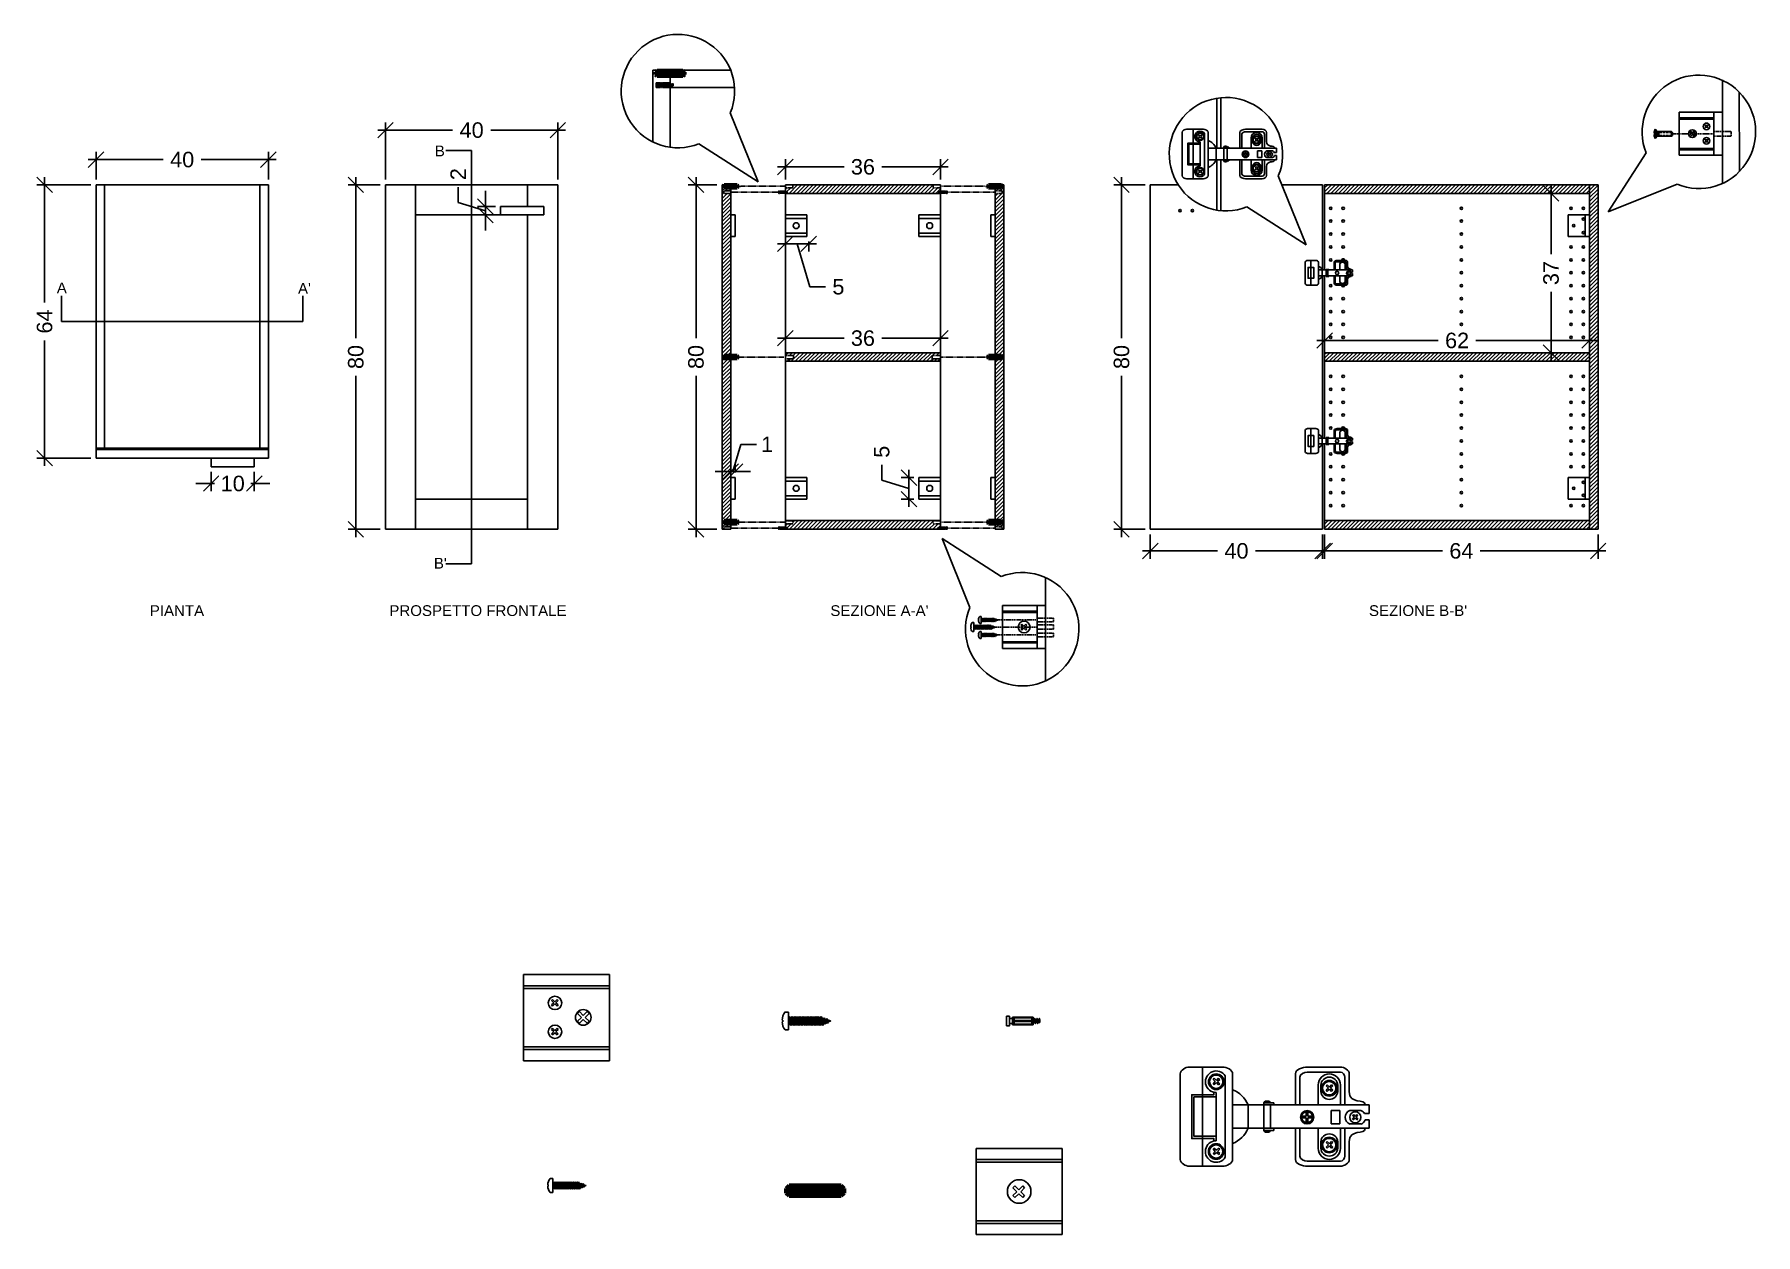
# Model space of a CAD drawing. Header units: millimetres. Extents: x 923 to 1322, y 1688 to 1967.
import ezdxf

# ---------------------------------------------------------------- set-up
doc = ezdxf.new("R2010")
doc.units = ezdxf.units.MM
for name, pattern in [('HIDDEN', [0.375, 0.25, -0.125]), ('HIDDEN2', [0.1875, 0.125, -0.0625]), ('TRATTEGGIATO', [0.75, 0.5, -0.25])]:
    doc.linetypes.add(name, pattern=pattern)
for name, color, linetype in [('ARREDI', 1, 'Continuous'), ('CAMPITURE', 4, 'Continuous'), ('DETTAGLI', 9, 'Continuous'), ('LINEE SEZIONE', 6, 'Continuous'), ('QUOTE', 3, 'Continuous'), ('TRATTEGGIO', 5, 'HIDDEN'), ('VITI E CERNIERE', 8, 'Continuous')]:
    doc.layers.add(name, color=color, linetype=linetype)
doc.styles.add('ARIAL', font='arial.ttf')
doc.styles.get("Standard").update_dxf_attribs({"font": 'arial.ttf'})
doc.dimstyles.new('TICK_36', dxfattribs={"dimtxt": 3.6, "dimasz": 3.6, "dimexe": 1.8, "dimexo": 1.2, "dimgap": 1.8, "dimtad": 0, "dimdec": 0, "dimzin": 0, "dimdsep": 46, "dimtxsty": 'ARIAL', "dimblk": 'OBLIQUE', "dimcen": 1.8, "dimdle": 1.8, "dimclrd": 256, "dimclrt": 256, "dimadec": 0, "dimazin": 0, "dimtfac": 1, "dimtdec": 0, "dimtmove": 1, "dimatfit": 3, "dimldrblk": 'OPEN90', "dimfxl": 1, "dimtfill": 1, "dimtolj": 1, "dimtzin": 0, "dimarcsym": 0})

msp = doc.modelspace()

# ---------------------------------------------------------------- texts
at = {"layer": 'LINEE SEZIONE', "char_height": 2.5, "attachment_point": 1}
for s, width, insert in [('B', 4.5466, (1015.82, 1941.12)), ('A', 3.7893, (928.06, 1909.31)), ("A'", 3.7893, (984.06, 1909.2)), ("B'", 4.5466, (1015.6, 1845.37))]:
    msp.add_mtext_dynamic_manual_height_columns(s, width=width, gutter_width=12.5, heights=[0], dxfattribs=dict(at, insert=insert))
at = {"layer": 'QUOTE', "char_height": 2.5, "attachment_point": 1, "style": 'ARIAL'}
for s, insert in [('PIANTA', (949.65, 1834.37)), ('PROSPETTO FRONTALE', (1005.27, 1834.37)), ("SEZIONE A-A'", (1107.65, 1834.37)), ("SEZIONE B-B'", (1232.69, 1834.37))]:
    msp.add_mtext_dynamic_manual_height_columns(s, width=61.538, gutter_width=12.5, heights=[0], dxfattribs=dict(at, insert=insert))

# ---------------------------------------------------------------- blocks, each defined once
blk = doc.blocks.new('tassello')
at = {"layer": 'VITI E CERNIERE', "linetype": 'ByBlock', "lineweight": 100}
for p, q in [((0, 0.51), (0.21, 0.7)), ((0, 0.51), (0, 0.18)), ((0.21, 0), (0, 0.18)), ((0.21, 0.7), (3.71, 0.7)), ((0.21, 0.7), (0.21, 0)), ((0.21, 0.7), (0.21, 0.52)), ((0.21, 0.52), (0.75, 0.52)), ((0.21, 0.35), (0.9, 0.35)), ((0.9, 0.17), (0.21, 0.17)), ((0.75, 0.52), (3.71, 0.52)), ((0.9, 0.35), (0.9, 0.35)), ((0.9, 0.35), (3.71, 0.35)), ((0.9, 0.17), (3.71, 0.17)), ((3.92, 0.51), (3.71, 0.7)), ((3.71, 0.7), (3.71, 0)), ((3.71, 0), (3.92, 0.18)), ((3.92, 0.51), (3.92, 0.18)), ((3.71, 0), (0.21, 0))]:
    blk.add_line(p, q, dxfattribs=at)
blk = doc.blocks.new('vitetassello')
at = {"layer": 'VITI E CERNIERE'}
for p, q in [((-0.13, 0.382), (-0.13, 1.582)), ((-0.13, 1.582), (-0.056, 1.582)), ((-0.13, 1.502), (0.312, 1.502)), ((-0.091, 0.462), (-0.091, 1.502)), ((-0.056, 1.758), (-0.056, 1.582)), ((-0.056, 1.582), (0.227, 1.582)), ((0.058, 0.462), (0.058, 1.502)), ((0.128, 0.462), (0.128, 1.502)), ((0.227, 1.582), (0.239, 1.582)), ((0.239, 1.758), (0.239, 1.582)), ((0.239, 1.582), (0.312, 1.582)), ((0.27, 1.502), (0.27, 0.462)), ((0.312, 1.582), (0.312, 0.382)), ((0.312, 1.502), (0.312, 1.502)), ((-0.13, 0.462), (0.312, 0.462)), ((0.312, 0.382), (-0.13, 0.382)), ((0, 0.348), (0, 0.271)), ((0, 0.212), (0, 0.136)), ((0, 0.077), (0, 0)), ((0.093, 0.462), (0.058, 0.462)), ((0.076, 0.462), (0.111, 0.462)), ((0.093, 0.462), (0.128, 0.462)), ((0.186, 0.382), (0.186, 0.357)), ((0.186, 0.298), (0.186, 0.221)), ((0.186, 0.162), (0.186, 0.086)), ((0.186, 0), (0.186, 0.027)), ((0, 0), (0.186, 0))]:
    blk.add_line(p, q, dxfattribs=at)
blk.add_lwpolyline([(0.364, 1.758), (0.364, 1.935), (-0.181, 1.935), (-0.181, 1.758)], close=True, dxfattribs=at)
for points in [[(-0.057, 0.271), (0, 0.212), (0.186, 0.162), (0.243, 0.162), (-0.057, 0.271), (0, 0.271), (0.186, 0.221), (0.243, 0.162)], [(-0.057, 0.136), (0, 0.077), (0.186, 0.027), (0.243, 0.027), (-0.057, 0.136), (0, 0.136), (0.186, 0.086), (0.243, 0.027)], [(-0.033, 0.382), (0, 0.348), (0.186, 0.298), (0.243, 0.298), (0.012, 0.382)], [(0.093, 0.382), (0.186, 0.357), (0.243, 0.298)]]:
    blk.add_lwpolyline(points, dxfattribs=at)
blk = doc.blocks.new('_Oblique')
at = {"color": 0, "linetype": 'ByBlock', "lineweight": -2}
blk.add_line((-0.5, -0.5), (0.5, 0.5), dxfattribs=at)
blk = doc.blocks.new('*D132')
at = {"layer": 'Defpoints', "color": 0, "transparency": 16777216}
for p in [(977.17, 1937.85), (937.17, 1932.01), (977.17, 1932.01)]:
    blk.add_point(p, dxfattribs=at)
at = {"layer": 'QUOTE', "color": 0, "lineweight": -2, "transparency": 16777216}
for p, q in [((937.17, 1933.21), (937.17, 1939.65)), ((977.17, 1933.21), (977.17, 1939.65))]:
    blk.add_line(p, q, dxfattribs=at)
at = {"layer": 'QUOTE', "lineweight": -2, "transparency": 16777216}
for p, q in [((935.37, 1937.85), (952.73, 1937.85)), ((978.97, 1937.85), (961.61, 1937.85))]:
    blk.add_line(p, q, dxfattribs=at)
at = {"layer": 'QUOTE', "lineweight": -2, "transparency": 16777216, "xscale": 3.6, "yscale": 3.6, "zscale": 3.6, "rotation": 180}
blk.add_blockref('_Oblique', (937.17, 1937.85), dxfattribs=at)
at = {"layer": 'QUOTE', "lineweight": -2, "transparency": 16777216, "xscale": 3.6, "yscale": 3.6, "zscale": 3.6}
blk.add_blockref('_Oblique', (977.17, 1937.85), dxfattribs=at)
at = {"layer": 'QUOTE', "transparency": 16777216, "insert": (957.17, 1937.85), "char_height": 3.6, "attachment_point": 5, "style": 'ARIAL', "bg_fill": 3, "box_fill_scale": 1.1, "bg_fill_color": 256, "bg_fill_true_color": 13158600, "bg_fill_transparency": 0}
blk.add_mtext('\\A1;40', dxfattribs=at)
blk = doc.blocks.new('_Open90')
at = {"color": 0, "linetype": 'ByBlock', "lineweight": -2}
for p, q in [((0, 0), (-1, 0)), ((-0.5, 0.5), (0, 0)), ((0, 0), (-0.5, -0.5))]:
    blk.add_line(p, q, dxfattribs=at)
blk = doc.blocks.new('*D133')
at = {"layer": 'Defpoints', "color": 0, "transparency": 16777216}
for p in [(937.17, 1932.01), (925.23, 1868.51), (937.17, 1868.51)]:
    blk.add_point(p, dxfattribs=at)
at = {"layer": 'QUOTE', "color": 0, "lineweight": -2, "transparency": 16777216}
for p, q in [((935.97, 1932.01), (923.43, 1932.01)), ((935.97, 1868.51), (923.43, 1868.51))]:
    blk.add_line(p, q, dxfattribs=at)
at = {"layer": 'QUOTE', "lineweight": -2, "transparency": 16777216}
for p, q in [((925.23, 1933.81), (925.23, 1904.64)), ((925.23, 1866.71), (925.23, 1895.88))]:
    blk.add_line(p, q, dxfattribs=at)
at = {"layer": 'QUOTE', "lineweight": -2, "transparency": 16777216, "xscale": 3.6, "yscale": 3.6, "zscale": 3.6}
for p, rotation in [((925.23, 1932.01), 90), ((925.23, 1868.51), 270)]:
    blk.add_blockref('_Oblique', p, dxfattribs=dict(at, rotation=rotation))
at = {"layer": 'QUOTE', "transparency": 16777216, "insert": (925.23, 1900.26), "char_height": 3.6, "attachment_point": 5, "rotation": 90, "style": 'ARIAL', "bg_fill": 3, "box_fill_scale": 1.1, "bg_fill_color": 256, "bg_fill_true_color": 13158600, "bg_fill_transparency": 0}
blk.add_mtext('\\A1;64', dxfattribs=at)
blk = doc.blocks.new('*D134')
at = {"layer": 'QUOTE', "lineweight": -2, "transparency": 16777216}
for p, q in [((963.9, 1862.62), (960.3, 1862.62)), ((963.9, 1862.62), (964.69, 1862.62)), ((973.9, 1862.62), (973.1, 1862.62)), ((973.9, 1862.62), (977.5, 1862.62))]:
    blk.add_line(p, q, dxfattribs=at)
at = {"layer": 'QUOTE', "color": 0, "lineweight": -2, "transparency": 16777216}
for p, q in [((963.9, 1865.31), (963.9, 1860.82)), ((973.9, 1865.31), (973.9, 1860.82))]:
    blk.add_line(p, q, dxfattribs=at)
at = {"layer": 'QUOTE', "lineweight": -2, "transparency": 16777216, "xscale": 3.6, "yscale": 3.6, "zscale": 3.6}
blk.add_blockref('_Oblique', (963.9, 1862.62), dxfattribs=at)
at = {"layer": 'QUOTE', "lineweight": -2, "transparency": 16777216, "xscale": 3.6, "yscale": 3.6, "zscale": 3.6, "rotation": 180}
blk.add_blockref('_Oblique', (973.9, 1862.62), dxfattribs=at)
at = {"layer": 'QUOTE', "transparency": 16777216, "insert": (968.9, 1862.62), "char_height": 3.6, "attachment_point": 5, "style": 'ARIAL', "bg_fill": 3, "box_fill_scale": 1.1, "bg_fill_color": 256, "bg_fill_true_color": 13158600, "bg_fill_transparency": 0}
blk.add_mtext('\\A1;10', dxfattribs=at)
at = {"layer": 'Defpoints', "color": 0, "transparency": 16777216}
for p in [(963.9, 1866.51), (973.9, 1866.51), (973.9, 1862.62)]:
    blk.add_point(p, dxfattribs=at)
blk = doc.blocks.new('*D135')
at = {"layer": 'Defpoints', "color": 0, "transparency": 16777216}
for p in [(1004.37, 1944.69), (1004.37, 1932.01), (1044.37, 1932.01)]:
    blk.add_point(p, dxfattribs=at)
at = {"layer": 'QUOTE', "color": 0, "lineweight": -2, "transparency": 16777216}
for p, q in [((1004.37, 1933.21), (1004.37, 1946.49)), ((1044.37, 1933.21), (1044.37, 1946.49))]:
    blk.add_line(p, q, dxfattribs=at)
at = {"layer": 'QUOTE', "lineweight": -2, "transparency": 16777216}
for p, q in [((1002.57, 1944.69), (1019.92, 1944.69)), ((1046.17, 1944.69), (1028.81, 1944.69))]:
    blk.add_line(p, q, dxfattribs=at)
at = {"layer": 'QUOTE', "lineweight": -2, "transparency": 16777216, "xscale": 3.6, "yscale": 3.6, "zscale": 3.6, "rotation": 180}
blk.add_blockref('_Oblique', (1004.37, 1944.69), dxfattribs=at)
at = {"layer": 'QUOTE', "lineweight": -2, "transparency": 16777216, "xscale": 3.6, "yscale": 3.6, "zscale": 3.6}
blk.add_blockref('_Oblique', (1044.37, 1944.69), dxfattribs=at)
at = {"layer": 'QUOTE', "transparency": 16777216, "insert": (1024.37, 1944.69), "char_height": 3.6, "attachment_point": 5, "style": 'ARIAL', "bg_fill": 3, "box_fill_scale": 1.1, "bg_fill_color": 256, "bg_fill_true_color": 13158600, "bg_fill_transparency": 0}
blk.add_mtext('\\A1;40', dxfattribs=at)
blk = doc.blocks.new('*D136')
at = {"layer": 'Defpoints', "color": 0, "transparency": 16777216}
for p in [(1004.37, 1932.01), (997.48, 1852.01), (1004.37, 1852.01)]:
    blk.add_point(p, dxfattribs=at)
at = {"layer": 'QUOTE', "color": 0, "lineweight": -2, "transparency": 16777216}
for p, q in [((1003.17, 1932.01), (995.68, 1932.01)), ((1003.17, 1852.01), (995.68, 1852.01))]:
    blk.add_line(p, q, dxfattribs=at)
at = {"layer": 'QUOTE', "lineweight": -2, "transparency": 16777216}
for p, q in [((997.48, 1933.81), (997.48, 1896.38)), ((997.48, 1850.21), (997.48, 1887.64))]:
    blk.add_line(p, q, dxfattribs=at)
at = {"layer": 'QUOTE', "lineweight": -2, "transparency": 16777216, "xscale": 3.6, "yscale": 3.6, "zscale": 3.6}
for p, rotation in [((997.48, 1932.01), 90), ((997.48, 1852.01), 270)]:
    blk.add_blockref('_Oblique', p, dxfattribs=dict(at, rotation=rotation))
at = {"layer": 'QUOTE', "transparency": 16777216, "insert": (997.48, 1892.01), "char_height": 3.6, "attachment_point": 5, "rotation": 90, "style": 'ARIAL', "bg_fill": 3, "box_fill_scale": 1.1, "bg_fill_color": 256, "bg_fill_true_color": 13158600, "bg_fill_transparency": 0}
blk.add_mtext('\\A1;80', dxfattribs=at)
blk = doc.blocks.new('*D137')
at = {"layer": 'Defpoints', "color": 0, "transparency": 16777216}
for p in [(1031.1, 1926.98), (1027.55, 1925.01), (1031.1, 1925.01)]:
    blk.add_point(p, dxfattribs=at)
at = {"layer": 'QUOTE', "lineweight": -2, "transparency": 16777216}
for p, q in [((1021.24, 1927.89), (1021.24, 1931.49)), ((1027.55, 1926.98), (1027.55, 1930.58)), ((1027.55, 1926), (1021.24, 1927.89)), ((1027.55, 1926.98), (1027.55, 1925.01)), ((1027.55, 1926.98), (1027.55, 1925.01)), ((1027.55, 1925.01), (1027.55, 1921.41))]:
    blk.add_line(p, q, dxfattribs=at)
at = {"layer": 'QUOTE', "color": 0, "lineweight": -2, "transparency": 16777216}
for p, q in [((1029.9, 1926.98), (1025.75, 1926.98)), ((1029.9, 1925.01), (1025.75, 1925.01))]:
    blk.add_line(p, q, dxfattribs=at)
at = {"layer": 'QUOTE', "lineweight": -2, "transparency": 16777216, "xscale": 3.6, "yscale": 3.6, "zscale": 3.6}
for p, rotation in [((1027.55, 1926.98), 270), ((1027.55, 1925.01), 90)]:
    blk.add_blockref('_Oblique', p, dxfattribs=dict(at, rotation=rotation))
at = {"layer": 'QUOTE', "transparency": 16777216, "insert": (1021.24, 1934.48), "char_height": 3.6, "attachment_point": 5, "rotation": 90, "style": 'ARIAL', "bg_fill": 3, "box_fill_scale": 1.1, "bg_fill_color": 256, "bg_fill_true_color": 13158600, "bg_fill_transparency": 0}
blk.add_mtext('\\A1;2', dxfattribs=at)
blk = doc.blocks.new('*D138')
at = {"layer": 'Defpoints', "color": 0, "transparency": 16777216}
for p in [(1133.21, 1936.16), (1097.21, 1932.01), (1133.21, 1932.01)]:
    blk.add_point(p, dxfattribs=at)
at = {"layer": 'QUOTE', "color": 0, "lineweight": -2, "transparency": 16777216}
for p, q in [((1097.21, 1933.21), (1097.21, 1937.96)), ((1133.21, 1933.21), (1133.21, 1937.96))]:
    blk.add_line(p, q, dxfattribs=at)
at = {"layer": 'QUOTE', "lineweight": -2, "transparency": 16777216}
for p, q in [((1095.41, 1936.16), (1110.83, 1936.16)), ((1135.01, 1936.16), (1119.58, 1936.16))]:
    blk.add_line(p, q, dxfattribs=at)
at = {"layer": 'QUOTE', "lineweight": -2, "transparency": 16777216, "xscale": 3.6, "yscale": 3.6, "zscale": 3.6, "rotation": 180}
blk.add_blockref('_Oblique', (1097.21, 1936.16), dxfattribs=at)
at = {"layer": 'QUOTE', "lineweight": -2, "transparency": 16777216, "xscale": 3.6, "yscale": 3.6, "zscale": 3.6}
blk.add_blockref('_Oblique', (1133.21, 1936.16), dxfattribs=at)
at = {"layer": 'QUOTE', "transparency": 16777216, "insert": (1115.21, 1936.16), "char_height": 3.6, "attachment_point": 5, "style": 'ARIAL', "bg_fill": 3, "box_fill_scale": 1.1, "bg_fill_color": 256, "bg_fill_true_color": 13158600, "bg_fill_transparency": 0}
blk.add_mtext('\\A1;36', dxfattribs=at)
blk = doc.blocks.new('*D139')
at = {"layer": 'Defpoints', "color": 0, "transparency": 16777216}
for p in [(1082.51, 1932.01), (1076.46, 1852.01), (1082.51, 1852.01)]:
    blk.add_point(p, dxfattribs=at)
at = {"layer": 'QUOTE', "color": 0, "lineweight": -2, "transparency": 16777216}
for p, q in [((1081.31, 1932.01), (1074.66, 1932.01)), ((1081.31, 1852.01), (1074.66, 1852.01))]:
    blk.add_line(p, q, dxfattribs=at)
at = {"layer": 'QUOTE', "lineweight": -2, "transparency": 16777216}
for p, q in [((1076.46, 1933.81), (1076.46, 1896.38)), ((1076.46, 1850.21), (1076.46, 1887.64))]:
    blk.add_line(p, q, dxfattribs=at)
at = {"layer": 'QUOTE', "lineweight": -2, "transparency": 16777216, "xscale": 3.6, "yscale": 3.6, "zscale": 3.6}
for p, rotation in [((1076.46, 1932.01), 90), ((1076.46, 1852.01), 270)]:
    blk.add_blockref('_Oblique', p, dxfattribs=dict(at, rotation=rotation))
at = {"layer": 'QUOTE', "transparency": 16777216, "insert": (1076.46, 1892.01), "char_height": 3.6, "attachment_point": 5, "rotation": 90, "style": 'ARIAL', "bg_fill": 3, "box_fill_scale": 1.1, "bg_fill_color": 256, "bg_fill_true_color": 13158600, "bg_fill_transparency": 0}
blk.add_mtext('\\A1;80', dxfattribs=at)
blk = doc.blocks.new('*D140')
at = {"layer": 'Defpoints', "color": 0, "transparency": 16777216}
for p in [(1133.21, 1896.38), (1097.21, 1893.01), (1133.21, 1893.01)]:
    blk.add_point(p, dxfattribs=at)
at = {"layer": 'QUOTE', "color": 0, "lineweight": -2, "transparency": 16777216}
for p, q in [((1097.21, 1894.21), (1097.21, 1898.18)), ((1133.21, 1894.21), (1133.21, 1898.18))]:
    blk.add_line(p, q, dxfattribs=at)
at = {"layer": 'QUOTE', "lineweight": -2, "transparency": 16777216}
for p, q in [((1095.41, 1896.38), (1110.83, 1896.38)), ((1135.01, 1896.38), (1119.58, 1896.38))]:
    blk.add_line(p, q, dxfattribs=at)
at = {"layer": 'QUOTE', "lineweight": -2, "transparency": 16777216, "xscale": 3.6, "yscale": 3.6, "zscale": 3.6, "rotation": 180}
blk.add_blockref('_Oblique', (1097.21, 1896.38), dxfattribs=at)
at = {"layer": 'QUOTE', "lineweight": -2, "transparency": 16777216, "xscale": 3.6, "yscale": 3.6, "zscale": 3.6}
blk.add_blockref('_Oblique', (1133.21, 1896.38), dxfattribs=at)
at = {"layer": 'QUOTE', "transparency": 16777216, "insert": (1115.21, 1896.38), "char_height": 3.6, "attachment_point": 5, "style": 'ARIAL', "bg_fill": 3, "box_fill_scale": 1.1, "bg_fill_color": 256, "bg_fill_true_color": 13158600, "bg_fill_transparency": 0}
blk.add_mtext('\\A1;36', dxfattribs=at)
blk = doc.blocks.new('*D141')
at = {"layer": 'Defpoints', "color": 0, "transparency": 16777216}
for p in [(1097.21, 1920.01), (1102.63, 1920.01), (1102.63, 1918.3)]:
    blk.add_point(p, dxfattribs=at)
at = {"layer": 'QUOTE', "lineweight": -2, "transparency": 16777216}
for p, q in [((1095.41, 1918.3), (1104.43, 1918.3)), ((1099.92, 1918.3), (1102.91, 1908.31)), ((1102.91, 1908.31), (1106.51, 1908.31))]:
    blk.add_line(p, q, dxfattribs=at)
at = {"layer": 'QUOTE', "color": 0, "lineweight": -2, "transparency": 16777216}
for p, q in [((1097.21, 1918.81), (1097.21, 1916.5)), ((1102.63, 1918.81), (1102.63, 1916.5))]:
    blk.add_line(p, q, dxfattribs=at)
at = {"layer": 'QUOTE', "lineweight": -2, "transparency": 16777216, "xscale": 3.6, "yscale": 3.6, "zscale": 3.6, "rotation": 180}
blk.add_blockref('_Oblique', (1097.21, 1918.3), dxfattribs=at)
at = {"layer": 'QUOTE', "lineweight": -2, "transparency": 16777216, "xscale": 3.6, "yscale": 3.6, "zscale": 3.6}
blk.add_blockref('_Oblique', (1102.63, 1918.3), dxfattribs=at)
at = {"layer": 'QUOTE', "transparency": 16777216, "insert": (1109.51, 1908.31), "char_height": 3.6, "attachment_point": 5, "style": 'ARIAL', "bg_fill": 3, "box_fill_scale": 1.1, "bg_fill_color": 256, "bg_fill_true_color": 13158600, "bg_fill_transparency": 0}
blk.add_mtext('\\A1;5', dxfattribs=at)
blk = doc.blocks.new('*D142')
at = {"layer": 'Defpoints', "color": 0, "transparency": 16777216}
for p in [(1084.51, 1864.01), (1085.51, 1865.42), (1085.51, 1864.01)]:
    blk.add_point(p, dxfattribs=at)
at = {"layer": 'QUOTE', "lineweight": -2, "transparency": 16777216}
for p, q in [((1085.01, 1865.42), (1086.9, 1871.73)), ((1086.9, 1871.73), (1090.5, 1871.73)), ((1084.51, 1865.42), (1080.91, 1865.42)), ((1084.51, 1865.42), (1085.51, 1865.42)), ((1084.51, 1865.42), (1085.51, 1865.42)), ((1085.51, 1865.42), (1089.11, 1865.42))]:
    blk.add_line(p, q, dxfattribs=at)
at = {"layer": 'QUOTE', "color": 0, "lineweight": -2, "transparency": 16777216}
for p, q in [((1084.51, 1865.21), (1084.51, 1867.22)), ((1085.51, 1865.21), (1085.51, 1867.22))]:
    blk.add_line(p, q, dxfattribs=at)
at = {"layer": 'QUOTE', "lineweight": -2, "transparency": 16777216, "xscale": 3.6, "yscale": 3.6, "zscale": 3.6}
blk.add_blockref('_Oblique', (1084.51, 1865.42), dxfattribs=at)
at = {"layer": 'QUOTE', "lineweight": -2, "transparency": 16777216, "xscale": 3.6, "yscale": 3.6, "zscale": 3.6, "rotation": 180}
blk.add_blockref('_Oblique', (1085.51, 1865.42), dxfattribs=at)
at = {"layer": 'QUOTE', "transparency": 16777216, "insert": (1092.97, 1871.73), "char_height": 3.6, "attachment_point": 5, "style": 'ARIAL', "bg_fill": 3, "box_fill_scale": 1.1, "bg_fill_color": 256, "bg_fill_true_color": 13158600, "bg_fill_transparency": 0}
blk.add_mtext('\\A1;1', dxfattribs=at)
blk = doc.blocks.new('*D143')
at = {"layer": 'Defpoints', "color": 0, "transparency": 16777216}
for p in [(1128.21, 1864.01), (1125.9, 1859.01), (1128.21, 1859.01)]:
    blk.add_point(p, dxfattribs=at)
at = {"layer": 'QUOTE', "lineweight": -2, "transparency": 16777216}
for p, q in [((1119.57, 1863.41), (1119.57, 1867.01)), ((1125.9, 1861.51), (1119.57, 1863.41)), ((1125.9, 1865.81), (1125.9, 1857.21))]:
    blk.add_line(p, q, dxfattribs=at)
at = {"layer": 'QUOTE', "color": 0, "lineweight": -2, "transparency": 16777216}
for p, q in [((1127.01, 1864.01), (1124.1, 1864.01)), ((1127.01, 1859.01), (1124.1, 1859.01))]:
    blk.add_line(p, q, dxfattribs=at)
at = {"layer": 'QUOTE', "lineweight": -2, "transparency": 16777216, "xscale": 3.6, "yscale": 3.6, "zscale": 3.6}
for p, rotation in [((1125.9, 1864.01), 90), ((1125.9, 1859.01), 270)]:
    blk.add_blockref('_Oblique', p, dxfattribs=dict(at, rotation=rotation))
at = {"layer": 'QUOTE', "transparency": 16777216, "insert": (1119.57, 1870), "char_height": 3.6, "attachment_point": 5, "rotation": 90, "style": 'ARIAL', "bg_fill": 3, "box_fill_scale": 1.1, "bg_fill_color": 256, "bg_fill_true_color": 13158600, "bg_fill_transparency": 0}
blk.add_mtext('\\A1;5', dxfattribs=at)
blk = doc.blocks.new('*D144')
at = {"layer": 'Defpoints', "color": 0, "transparency": 16777216}
for p in [(1181.93, 1852.01), (1221.93, 1852.01), (1221.93, 1846.97)]:
    blk.add_point(p, dxfattribs=at)
at = {"layer": 'QUOTE', "color": 0, "lineweight": -2, "transparency": 16777216}
for p, q in [((1181.93, 1850.81), (1181.93, 1845.17)), ((1221.93, 1850.81), (1221.93, 1845.17))]:
    blk.add_line(p, q, dxfattribs=at)
at = {"layer": 'QUOTE', "lineweight": -2, "transparency": 16777216}
for p, q in [((1180.13, 1846.97), (1197.49, 1846.97)), ((1223.73, 1846.97), (1206.38, 1846.97))]:
    blk.add_line(p, q, dxfattribs=at)
at = {"layer": 'QUOTE', "lineweight": -2, "transparency": 16777216, "xscale": 3.6, "yscale": 3.6, "zscale": 3.6, "rotation": 180}
blk.add_blockref('_Oblique', (1181.93, 1846.97), dxfattribs=at)
at = {"layer": 'QUOTE', "lineweight": -2, "transparency": 16777216, "xscale": 3.6, "yscale": 3.6, "zscale": 3.6}
blk.add_blockref('_Oblique', (1221.93, 1846.97), dxfattribs=at)
at = {"layer": 'QUOTE', "transparency": 16777216, "insert": (1201.93, 1846.97), "char_height": 3.6, "attachment_point": 5, "style": 'ARIAL', "bg_fill": 3, "box_fill_scale": 1.1, "bg_fill_color": 256, "bg_fill_true_color": 13158600, "bg_fill_transparency": 0}
blk.add_mtext('\\A1;40', dxfattribs=at)
blk = doc.blocks.new('*D145')
at = {"layer": 'Defpoints', "color": 0, "transparency": 16777216}
for p in [(1222.4, 1852.01), (1285.9, 1852.01), (1285.9, 1846.97)]:
    blk.add_point(p, dxfattribs=at)
at = {"layer": 'QUOTE', "color": 0, "lineweight": -2, "transparency": 16777216}
for p, q in [((1222.4, 1850.81), (1222.4, 1845.17)), ((1285.9, 1850.81), (1285.9, 1845.17))]:
    blk.add_line(p, q, dxfattribs=at)
at = {"layer": 'QUOTE', "lineweight": -2, "transparency": 16777216}
for p, q in [((1220.6, 1846.97), (1249.77, 1846.97)), ((1287.7, 1846.97), (1258.53, 1846.97))]:
    blk.add_line(p, q, dxfattribs=at)
at = {"layer": 'QUOTE', "lineweight": -2, "transparency": 16777216, "xscale": 3.6, "yscale": 3.6, "zscale": 3.6, "rotation": 180}
blk.add_blockref('_Oblique', (1222.4, 1846.97), dxfattribs=at)
at = {"layer": 'QUOTE', "lineweight": -2, "transparency": 16777216, "xscale": 3.6, "yscale": 3.6, "zscale": 3.6}
blk.add_blockref('_Oblique', (1285.9, 1846.97), dxfattribs=at)
at = {"layer": 'QUOTE', "transparency": 16777216, "insert": (1254.15, 1846.97), "char_height": 3.6, "attachment_point": 5, "style": 'ARIAL', "bg_fill": 3, "box_fill_scale": 1.1, "bg_fill_color": 256, "bg_fill_true_color": 13158600, "bg_fill_transparency": 0}
blk.add_mtext('\\A1;64', dxfattribs=at)
blk = doc.blocks.new('*D146')
at = {"layer": 'Defpoints', "color": 0, "transparency": 16777216}
for p in [(1181.93, 1932.01), (1175.25, 1852.01), (1181.93, 1852.01)]:
    blk.add_point(p, dxfattribs=at)
at = {"layer": 'QUOTE', "color": 0, "lineweight": -2, "transparency": 16777216}
for p, q in [((1180.73, 1932.01), (1173.45, 1932.01)), ((1180.73, 1852.01), (1173.45, 1852.01))]:
    blk.add_line(p, q, dxfattribs=at)
at = {"layer": 'QUOTE', "lineweight": -2, "transparency": 16777216}
for p, q in [((1175.25, 1933.81), (1175.25, 1896.38)), ((1175.25, 1850.21), (1175.25, 1887.64))]:
    blk.add_line(p, q, dxfattribs=at)
at = {"layer": 'QUOTE', "lineweight": -2, "transparency": 16777216, "xscale": 3.6, "yscale": 3.6, "zscale": 3.6}
for p, rotation in [((1175.25, 1932.01), 90), ((1175.25, 1852.01), 270)]:
    blk.add_blockref('_Oblique', p, dxfattribs=dict(at, rotation=rotation))
at = {"layer": 'QUOTE', "transparency": 16777216, "insert": (1175.25, 1892.01), "char_height": 3.6, "attachment_point": 5, "rotation": 90, "style": 'ARIAL', "bg_fill": 3, "box_fill_scale": 1.1, "bg_fill_color": 256, "bg_fill_true_color": 13158600, "bg_fill_transparency": 0}
blk.add_mtext('\\A1;80', dxfattribs=at)
blk = doc.blocks.new('*D147')
at = {"layer": 'Defpoints', "color": 0, "transparency": 16777216}
for p in [(1283.9, 1895.84), (1222.4, 1893.01), (1283.9, 1893.01)]:
    blk.add_point(p, dxfattribs=at)
at = {"layer": 'QUOTE', "lineweight": -2, "transparency": 16777216}
for p, q in [((1220.6, 1895.84), (1248.78, 1895.84)), ((1285.7, 1895.84), (1257.52, 1895.84))]:
    blk.add_line(p, q, dxfattribs=at)
at = {"layer": 'QUOTE', "color": 0, "lineweight": -2, "transparency": 16777216}
for p, q in [((1222.4, 1894.21), (1222.4, 1897.64)), ((1283.9, 1894.21), (1283.9, 1897.64))]:
    blk.add_line(p, q, dxfattribs=at)
at = {"layer": 'QUOTE', "lineweight": -2, "transparency": 16777216, "xscale": 3.6, "yscale": 3.6, "zscale": 3.6, "rotation": 180}
blk.add_blockref('_Oblique', (1222.4, 1895.84), dxfattribs=at)
at = {"layer": 'QUOTE', "lineweight": -2, "transparency": 16777216, "xscale": 3.6, "yscale": 3.6, "zscale": 3.6}
blk.add_blockref('_Oblique', (1283.9, 1895.84), dxfattribs=at)
at = {"layer": 'QUOTE', "transparency": 16777216, "insert": (1253.15, 1895.84), "char_height": 3.6, "attachment_point": 5, "style": 'ARIAL', "bg_fill": 3, "box_fill_scale": 1.1, "bg_fill_color": 256, "bg_fill_true_color": 13158600, "bg_fill_transparency": 0}
blk.add_mtext('\\A1;62', dxfattribs=at)
blk = doc.blocks.new('*D148')
at = {"layer": 'Defpoints', "color": 0, "transparency": 16777216}
for p in [(1283.9, 1930.01), (1274.97, 1893.01), (1283.9, 1893.01)]:
    blk.add_point(p, dxfattribs=at)
at = {"layer": 'QUOTE', "color": 0, "lineweight": -2, "transparency": 16777216}
for p, q in [((1282.7, 1930.01), (1273.17, 1930.01)), ((1282.7, 1893.01), (1273.17, 1893.01))]:
    blk.add_line(p, q, dxfattribs=at)
at = {"layer": 'QUOTE', "lineweight": -2, "transparency": 16777216}
for p, q in [((1274.97, 1931.81), (1274.97, 1915.89)), ((1274.97, 1891.21), (1274.97, 1907.13))]:
    blk.add_line(p, q, dxfattribs=at)
at = {"layer": 'QUOTE', "lineweight": -2, "transparency": 16777216, "xscale": 3.6, "yscale": 3.6, "zscale": 3.6}
for p, rotation in [((1274.97, 1930.01), 90), ((1274.97, 1893.01), 270)]:
    blk.add_blockref('_Oblique', p, dxfattribs=dict(at, rotation=rotation))
at = {"layer": 'QUOTE', "transparency": 16777216, "insert": (1274.97, 1911.51), "char_height": 3.6, "attachment_point": 5, "rotation": 90, "style": 'ARIAL', "bg_fill": 3, "box_fill_scale": 1.1, "bg_fill_color": 256, "bg_fill_true_color": 13158600, "bg_fill_transparency": 0}
blk.add_mtext('\\A1;37', dxfattribs=at)

# ---------------------------------------------------------------- hatches: boundary and pattern name
at = {"layer": 'CAMPITURE'}
h = msp.add_hatch(dxfattribs=at)
h.set_pattern_fill('ANSI31', color=256, scale=0.2)
h.set_pattern_definition([(45, (341.41785, -114.43774), (-0.4490128, 0.4490128), [])])
h.paths.add_polyline_path([(1283.9, 1932.01), (1222.4, 1932.01), (1222.4, 1930.01), (1283.9, 1930.01)])
h.paths.add_polyline_path([(1285.9, 1932.01), (1283.9, 1932.01), (1283.9, 1891.01), (1283.9, 1852.01), (1285.9, 1852.01)])
h.paths.add_polyline_path([(1283.9, 1893.01), (1222.4, 1893.01), (1222.4, 1892.01), (1222.4, 1891.01), (1283.9, 1891.01)])
h.paths.add_polyline_path([(1283.9, 1854.01), (1222.4, 1854.01), (1222.4, 1852.01), (1283.9, 1852.01)])

# ---------------------------------------------------------------- linework, layer by layer
for p, q in [((1181.97, 1919.18), (1181.97, 1919.18)), ((1140.97, 1830.32), (1140.6, 1830.32)), ((1140.97, 1828.24), (1140.97, 1830.32)), ((1142.1, 1831), (1142.04, 1831)), ((1142.1, 1830.87), (1142.04, 1830.87)), ((1142.1, 1830.87), (1142.1, 1831)), ((1142.63, 1831.76), (1142.33, 1831.76)), ((1142.63, 1830.12), (1142.33, 1830.12)), ((1142.63, 1830.12), (1142.63, 1831.76)), ((1142.63, 1831.25), (1142.68, 1831.25)), ((1142.63, 1830.63), (1142.81, 1830.63)), ((1142.74, 1831.35), (1142.68, 1831.25)), ((1142.68, 1831.25), (1142.81, 1830.63)), ((1142.74, 1831.35), (1142.8, 1831.25)), ((1142.88, 1830.52), (1142.74, 1831.35)), ((1142.8, 1831.25), (1142.92, 1831.25)), ((1142.94, 1830.63), (1142.8, 1831.25)), ((1142.88, 1830.52), (1142.81, 1830.63)), ((1142.88, 1830.52), (1142.94, 1830.63)), ((1142.98, 1831.35), (1142.92, 1831.25)), ((1142.92, 1831.25), (1143.05, 1830.63)), ((1142.94, 1830.63), (1143.05, 1830.63)), ((1142.98, 1831.35), (1143.04, 1831.25)), ((1143.12, 1830.52), (1142.98, 1831.35)), ((1143.04, 1831.25), (1143.16, 1831.25)), ((1143.18, 1830.63), (1143.04, 1831.25)), ((1143.12, 1830.52), (1143.05, 1830.63)), ((1143.12, 1830.52), (1143.18, 1830.63)), ((1143.22, 1831.35), (1143.16, 1831.25)), ((1143.16, 1831.25), (1143.3, 1830.63)), ((1143.18, 1830.63), (1143.3, 1830.63)), ((1143.22, 1831.35), (1143.28, 1831.25)), ((1143.36, 1830.52), (1143.22, 1831.35)), ((1143.28, 1831.25), (1143.4, 1831.25)), ((1143.42, 1830.63), (1143.28, 1831.25)), ((1143.36, 1830.52), (1143.3, 1830.63)), ((1143.36, 1830.52), (1143.42, 1830.63)), ((1143.46, 1831.35), (1143.4, 1831.25)), ((1143.4, 1831.25), (1143.54, 1830.63)), ((1143.42, 1830.63), (1143.54, 1830.63)), ((1143.46, 1831.35), (1143.52, 1831.25)), ((1143.6, 1830.52), (1143.46, 1831.35)), ((1143.52, 1831.25), (1143.64, 1831.25)), ((1143.66, 1830.63), (1143.52, 1831.25)), ((1143.6, 1830.52), (1143.54, 1830.63)), ((1143.6, 1830.52), (1143.66, 1830.63)), ((1143.7, 1831.35), (1143.64, 1831.25)), ((1143.64, 1831.25), (1143.78, 1830.63)), ((1143.66, 1830.63), (1143.78, 1830.63)), ((1143.7, 1831.35), (1143.77, 1831.25)), ((1143.84, 1830.52), (1143.7, 1831.35)), ((1143.77, 1831.25), (1143.88, 1831.25)), ((1143.9, 1830.63), (1143.77, 1831.25)), ((1143.84, 1830.52), (1143.78, 1830.63)), ((1143.84, 1830.52), (1143.9, 1830.63)), ((1143.94, 1831.35), (1143.88, 1831.25)), ((1143.88, 1831.25), (1144.02, 1830.63)), ((1143.9, 1830.63), (1144.02, 1830.63)), ((1143.94, 1831.35), (1144.01, 1831.25)), ((1144.08, 1830.52), (1143.94, 1831.35)), ((1144.01, 1831.25), (1144.12, 1831.25)), ((1144.14, 1830.63), (1144.01, 1831.25)), ((1144.08, 1830.52), (1144.02, 1830.63)), ((1144.08, 1830.52), (1144.14, 1830.63)), ((1144.19, 1831.35), (1144.12, 1831.25)), ((1144.12, 1831.25), (1144.26, 1830.63)), ((1144.14, 1830.63), (1144.26, 1830.63)), ((1144.19, 1831.35), (1144.25, 1831.25)), ((1144.32, 1830.52), (1144.19, 1831.35)), ((1144.25, 1831.25), (1144.36, 1831.25)), ((1144.39, 1830.63), (1144.25, 1831.25)), ((1144.32, 1830.52), (1144.26, 1830.63)), ((1144.32, 1830.52), (1144.39, 1830.63)), ((1144.43, 1831.35), (1144.36, 1831.25)), ((1144.36, 1831.25), (1144.5, 1830.63)), ((1144.39, 1830.63), (1144.5, 1830.63)), ((1144.43, 1831.35), (1144.49, 1831.25)), ((1144.56, 1830.52), (1144.43, 1831.35)), ((1144.49, 1831.25), (1144.61, 1831.25)), ((1144.63, 1830.63), (1144.49, 1831.25)), ((1144.56, 1830.52), (1144.5, 1830.63)), ((1144.56, 1830.52), (1144.63, 1830.63)), ((1144.67, 1831.35), (1144.61, 1831.25)), ((1144.61, 1831.25), (1144.74, 1830.63)), ((1144.63, 1830.63), (1144.74, 1830.63)), ((1144.67, 1831.35), (1144.73, 1831.25)), ((1144.81, 1830.52), (1144.67, 1831.35)), ((1144.73, 1831.25), (1144.85, 1831.25)), ((1144.87, 1830.63), (1144.73, 1831.25)), ((1144.81, 1830.52), (1144.74, 1830.63)), ((1144.81, 1830.52), (1144.87, 1830.63)), ((1144.91, 1831.35), (1144.85, 1831.25)), ((1144.85, 1831.25), (1144.98, 1830.63)), ((1144.87, 1830.63), (1144.98, 1830.63)), ((1144.91, 1831.35), (1144.97, 1831.25)), ((1145.05, 1830.52), (1144.91, 1831.35)), ((1144.97, 1831.25), (1145.09, 1831.25)), ((1145.11, 1830.63), (1144.97, 1831.25)), ((1145.05, 1830.52), (1144.98, 1830.63)), ((1145.05, 1830.52), (1145.11, 1830.63)), ((1145.15, 1831.35), (1145.09, 1831.25)), ((1145.09, 1831.25), (1145.23, 1830.63)), ((1145.11, 1830.63), (1145.23, 1830.63)), ((1145.15, 1831.35), (1145.21, 1831.25)), ((1145.29, 1830.52), (1145.15, 1831.35)), ((1145.21, 1831.25), (1145.33, 1831.25)), ((1145.35, 1830.63), (1145.21, 1831.25)), ((1145.29, 1830.52), (1145.23, 1830.63)), ((1145.29, 1830.52), (1145.35, 1830.63)), ((1145.39, 1831.35), (1145.33, 1831.25)), ((1145.33, 1831.25), (1145.47, 1830.63)), ((1145.35, 1830.63), (1145.47, 1830.63)), ((1145.39, 1831.35), (1145.45, 1831.25)), ((1145.53, 1830.52), (1145.39, 1831.35)), ((1145.45, 1831.25), (1145.57, 1831.25)), ((1145.59, 1830.63), (1145.45, 1831.25)), ((1145.53, 1830.52), (1145.47, 1830.63)), ((1145.53, 1830.52), (1145.59, 1830.63)), ((1145.63, 1831.35), (1145.57, 1831.25)), ((1145.57, 1831.25), (1145.71, 1830.63)), ((1145.59, 1830.63), (1145.71, 1830.63)), ((1145.63, 1831.35), (1145.7, 1831.2)), ((1145.77, 1830.52), (1145.63, 1831.35)), ((1145.7, 1831.2), (1145.86, 1831.15)), ((1145.82, 1830.67), (1145.7, 1831.2)), ((1145.77, 1830.52), (1145.71, 1830.63)), ((1145.77, 1830.52), (1145.82, 1830.67)), ((1145.82, 1830.67), (1145.94, 1830.72)), ((1145.9, 1831.23), (1145.84, 1831.12)), ((1145.84, 1831.12), (1145.92, 1830.76)), ((1145.98, 1830.65), (1145.9, 1831.23)), ((1145.9, 1831.23), (1145.97, 1831.07)), ((1145.98, 1830.65), (1145.92, 1830.76)), ((1145.95, 1831.12), (1146.1, 1831.07)), ((1146.04, 1830.8), (1145.97, 1831.07)), ((1145.98, 1830.65), (1146.04, 1830.8)), ((1146.02, 1830.75), (1146.16, 1830.81)), ((1146.02, 1830.75), (1146.03, 1830.76)), ((1146.15, 1831.17), (1146.1, 1831.08)), ((1146.1, 1831.08), (1146.17, 1830.79)), ((1146.22, 1830.71), (1146.15, 1831.17)), ((1146.15, 1831.17), (1146.21, 1831.05)), ((1146.22, 1830.71), (1146.17, 1830.79)), ((1146.26, 1830.83), (1146.21, 1831.05)), ((1146.21, 1831.03), (1146.48, 1830.94)), ((1146.22, 1830.71), (1146.26, 1830.83)), ((1146.25, 1830.84), (1146.48, 1830.93)), ((1140.3, 1829.36), (1140.23, 1829.36)), ((1140.3, 1829.19), (1140.23, 1829.19)), ((1140.3, 1829.19), (1140.3, 1829.36)), ((1140.97, 1828.24), (1140.6, 1828.24)), ((1140.97, 1829.67), (1141.03, 1829.67)), ((1140.97, 1828.88), (1141.21, 1828.88)), ((1141.11, 1829.8), (1141.03, 1829.67)), ((1141.03, 1829.67), (1141.21, 1828.88)), ((1141.11, 1829.8), (1141.19, 1829.67)), ((1141.29, 1828.75), (1141.11, 1829.8)), ((1141.19, 1829.67), (1141.34, 1829.67)), ((1141.36, 1828.88), (1141.19, 1829.67)), ((1141.29, 1828.75), (1141.21, 1828.88)), ((1141.29, 1828.75), (1141.36, 1828.88)), ((1141.42, 1829.8), (1141.34, 1829.67)), ((1141.34, 1829.67), (1141.51, 1828.88)), ((1141.36, 1828.88), (1141.51, 1828.88)), ((1141.42, 1829.8), (1141.5, 1829.67)), ((1141.59, 1828.75), (1141.42, 1829.8)), ((1141.5, 1829.67), (1141.64, 1829.67)), ((1141.67, 1828.88), (1141.5, 1829.67)), ((1141.59, 1828.75), (1141.51, 1828.88)), ((1141.59, 1828.75), (1141.67, 1828.88)), ((1141.72, 1829.8), (1141.64, 1829.67)), ((1141.64, 1829.67), (1141.82, 1828.88)), ((1141.67, 1828.88), (1141.82, 1828.88)), ((1141.72, 1829.8), (1141.8, 1829.67)), ((1141.9, 1828.75), (1141.72, 1829.8)), ((1141.8, 1829.67), (1141.95, 1829.67)), ((1141.98, 1828.88), (1141.8, 1829.67)), ((1141.9, 1828.75), (1141.82, 1828.88)), ((1141.9, 1828.75), (1141.98, 1828.88)), ((1142.03, 1829.8), (1141.95, 1829.67)), ((1141.95, 1829.67), (1142.12, 1828.88)), ((1141.98, 1828.88), (1142.12, 1828.88)), ((1142.03, 1829.8), (1142.11, 1829.67)), ((1142.2, 1828.75), (1142.03, 1829.8)), ((1142.1, 1827.54), (1142.04, 1827.54)), ((1142.1, 1827.41), (1142.04, 1827.41)), ((1142.1, 1827.41), (1142.1, 1827.54)), ((1142.11, 1829.67), (1142.25, 1829.67)), ((1142.28, 1828.88), (1142.11, 1829.67)), ((1142.2, 1828.75), (1142.12, 1828.88)), ((1142.2, 1828.75), (1142.28, 1828.88)), ((1142.33, 1829.8), (1142.25, 1829.67)), ((1142.25, 1829.67), (1142.43, 1828.88)), ((1142.28, 1828.88), (1142.43, 1828.88)), ((1142.33, 1829.8), (1142.41, 1829.67)), ((1142.51, 1828.75), (1142.33, 1829.8)), ((1142.63, 1828.29), (1142.33, 1828.29)), ((1142.63, 1826.65), (1142.33, 1826.65)), ((1142.41, 1829.67), (1142.56, 1829.67)), ((1142.59, 1828.88), (1142.41, 1829.67)), ((1142.51, 1828.75), (1142.43, 1828.88)), ((1142.51, 1828.75), (1142.59, 1828.88)), ((1142.64, 1829.8), (1142.56, 1829.67)), ((1142.56, 1829.67), (1142.74, 1828.88)), ((1142.59, 1828.88), (1142.74, 1828.88)), ((1142.63, 1826.65), (1142.63, 1828.29)), ((1142.63, 1827.78), (1142.68, 1827.78)), ((1142.63, 1827.16), (1142.81, 1827.16)), ((1142.64, 1829.8), (1142.72, 1829.67)), ((1142.81, 1828.75), (1142.64, 1829.8)), ((1142.74, 1827.89), (1142.68, 1827.78)), ((1142.68, 1827.78), (1142.81, 1827.16)), ((1142.72, 1829.67), (1142.87, 1829.67)), ((1142.89, 1828.88), (1142.72, 1829.67)), ((1142.81, 1828.75), (1142.74, 1828.88)), ((1142.74, 1827.89), (1142.8, 1827.78)), ((1142.88, 1827.06), (1142.74, 1827.89)), ((1142.8, 1827.78), (1142.92, 1827.78)), ((1142.94, 1827.16), (1142.8, 1827.78)), ((1142.81, 1828.75), (1142.89, 1828.88)), ((1142.88, 1827.06), (1142.81, 1827.16)), ((1142.95, 1829.8), (1142.87, 1829.67)), ((1142.87, 1829.67), (1143.04, 1828.88)), ((1142.88, 1827.06), (1142.94, 1827.16)), ((1142.89, 1828.88), (1143.04, 1828.88)), ((1142.98, 1827.89), (1142.92, 1827.78)), ((1142.92, 1827.78), (1143.05, 1827.16)), ((1142.94, 1827.16), (1143.05, 1827.16)), ((1142.95, 1829.8), (1143.03, 1829.67)), ((1143.12, 1828.75), (1142.95, 1829.8)), ((1142.98, 1827.89), (1143.04, 1827.78)), ((1143.12, 1827.06), (1142.98, 1827.89)), ((1143.03, 1829.67), (1143.17, 1829.67)), ((1143.2, 1828.88), (1143.03, 1829.67)), ((1143.12, 1828.75), (1143.04, 1828.88)), ((1143.04, 1827.78), (1143.16, 1827.78)), ((1143.18, 1827.16), (1143.04, 1827.78)), ((1143.12, 1827.06), (1143.05, 1827.16)), ((1143.12, 1828.75), (1143.2, 1828.88)), ((1143.12, 1827.06), (1143.18, 1827.16)), ((1143.22, 1827.89), (1143.16, 1827.78)), ((1143.16, 1827.78), (1143.3, 1827.16)), ((1143.25, 1829.8), (1143.17, 1829.67)), ((1143.17, 1829.67), (1143.35, 1828.88)), ((1143.18, 1827.16), (1143.3, 1827.16)), ((1143.2, 1828.88), (1143.35, 1828.88)), ((1143.22, 1827.89), (1143.28, 1827.78)), ((1143.36, 1827.06), (1143.22, 1827.89)), ((1143.25, 1829.8), (1143.33, 1829.67)), ((1143.43, 1828.75), (1143.25, 1829.8)), ((1143.28, 1827.78), (1143.4, 1827.78)), ((1143.42, 1827.16), (1143.28, 1827.78)), ((1143.36, 1827.06), (1143.3, 1827.16)), ((1143.33, 1829.67), (1143.48, 1829.67)), ((1143.51, 1828.88), (1143.33, 1829.67)), ((1143.43, 1828.75), (1143.35, 1828.88)), ((1143.36, 1827.06), (1143.42, 1827.16)), ((1143.46, 1827.89), (1143.4, 1827.78)), ((1143.4, 1827.78), (1143.54, 1827.16)), ((1143.42, 1827.16), (1143.54, 1827.16)), ((1143.43, 1828.75), (1143.51, 1828.88)), ((1143.46, 1827.89), (1143.52, 1827.78)), ((1143.6, 1827.06), (1143.46, 1827.89)), ((1143.56, 1829.8), (1143.48, 1829.67)), ((1143.48, 1829.67), (1143.65, 1828.88)), ((1143.51, 1828.88), (1143.65, 1828.88)), ((1143.52, 1827.78), (1143.64, 1827.78)), ((1143.66, 1827.16), (1143.52, 1827.78)), ((1143.6, 1827.06), (1143.54, 1827.16)), ((1143.56, 1829.8), (1143.64, 1829.67)), ((1143.73, 1828.75), (1143.56, 1829.8)), ((1143.6, 1827.06), (1143.66, 1827.16)), ((1143.64, 1829.67), (1143.78, 1829.67)), ((1143.81, 1828.88), (1143.64, 1829.67)), ((1143.7, 1827.89), (1143.64, 1827.78)), ((1143.64, 1827.78), (1143.78, 1827.16)), ((1143.73, 1828.75), (1143.65, 1828.88)), ((1143.66, 1827.16), (1143.78, 1827.16)), ((1143.7, 1827.89), (1143.77, 1827.78)), ((1143.84, 1827.06), (1143.7, 1827.89)), ((1143.73, 1828.75), (1143.81, 1828.88)), ((1143.77, 1827.78), (1143.88, 1827.78)), ((1143.9, 1827.16), (1143.77, 1827.78)), ((1143.86, 1829.8), (1143.78, 1829.67)), ((1143.78, 1829.67), (1143.96, 1828.88)), ((1143.84, 1827.06), (1143.78, 1827.16)), ((1143.81, 1828.88), (1143.96, 1828.88)), ((1143.84, 1827.06), (1143.9, 1827.16)), ((1143.86, 1829.8), (1143.94, 1829.67)), ((1144.04, 1828.75), (1143.86, 1829.8)), ((1143.94, 1827.89), (1143.88, 1827.78)), ((1143.88, 1827.78), (1144.02, 1827.16)), ((1143.9, 1827.16), (1144.02, 1827.16)), ((1143.94, 1829.67), (1144.09, 1829.67)), ((1144.12, 1828.88), (1143.94, 1829.67)), ((1143.94, 1827.89), (1144.01, 1827.78)), ((1144.08, 1827.06), (1143.94, 1827.89)), ((1144.04, 1828.75), (1143.96, 1828.88)), ((1144.01, 1827.78), (1144.12, 1827.78)), ((1144.14, 1827.16), (1144.01, 1827.78)), ((1144.08, 1827.06), (1144.02, 1827.16)), ((1144.04, 1828.75), (1144.12, 1828.88)), ((1144.08, 1827.06), (1144.14, 1827.16)), ((1144.17, 1829.8), (1144.09, 1829.67)), ((1144.09, 1829.67), (1144.27, 1828.88)), ((1144.12, 1828.88), (1144.27, 1828.88)), ((1144.19, 1827.89), (1144.12, 1827.78)), ((1144.12, 1827.78), (1144.26, 1827.16)), ((1144.14, 1827.16), (1144.26, 1827.16)), ((1144.17, 1829.8), (1144.25, 1829.67)), ((1144.34, 1828.75), (1144.17, 1829.8)), ((1144.19, 1827.89), (1144.25, 1827.78)), ((1144.32, 1827.06), (1144.19, 1827.89)), ((1144.25, 1829.67), (1144.4, 1829.67)), ((1144.42, 1828.88), (1144.25, 1829.67)), ((1144.25, 1827.78), (1144.36, 1827.78)), ((1144.39, 1827.16), (1144.25, 1827.78)), ((1144.32, 1827.06), (1144.26, 1827.16)), ((1144.34, 1828.75), (1144.27, 1828.88)), ((1144.32, 1827.06), (1144.39, 1827.16)), ((1144.34, 1828.75), (1144.42, 1828.88)), ((1144.43, 1827.89), (1144.36, 1827.78)), ((1144.36, 1827.78), (1144.5, 1827.16)), ((1144.39, 1827.16), (1144.5, 1827.16)), ((1144.48, 1829.8), (1144.4, 1829.67)), ((1144.4, 1829.67), (1144.57, 1828.88)), ((1144.42, 1828.88), (1144.57, 1828.88)), ((1144.43, 1827.89), (1144.49, 1827.78)), ((1144.56, 1827.06), (1144.43, 1827.89)), ((1144.48, 1829.8), (1144.55, 1829.67)), ((1144.65, 1828.75), (1144.48, 1829.8)), ((1144.49, 1827.78), (1144.61, 1827.78)), ((1144.63, 1827.16), (1144.49, 1827.78)), ((1144.56, 1827.06), (1144.5, 1827.16)), ((1144.55, 1829.67), (1144.7, 1829.67)), ((1144.73, 1828.88), (1144.55, 1829.67)), ((1144.56, 1827.06), (1144.63, 1827.16)), ((1144.65, 1828.75), (1144.57, 1828.88)), ((1144.67, 1827.89), (1144.61, 1827.78)), ((1144.61, 1827.78), (1144.74, 1827.16)), ((1144.63, 1827.16), (1144.74, 1827.16)), ((1144.65, 1828.75), (1144.73, 1828.88)), ((1144.67, 1827.89), (1144.73, 1827.78)), ((1144.81, 1827.06), (1144.67, 1827.89)), ((1144.78, 1829.8), (1144.7, 1829.67)), ((1144.7, 1829.67), (1144.88, 1828.88)), ((1144.73, 1828.88), (1144.88, 1828.88)), ((1144.73, 1827.78), (1144.85, 1827.78)), ((1144.87, 1827.16), (1144.73, 1827.78)), ((1144.81, 1827.06), (1144.74, 1827.16)), ((1144.78, 1829.8), (1144.87, 1829.61)), ((1144.96, 1828.75), (1144.78, 1829.8)), ((1144.81, 1827.06), (1144.87, 1827.16)), ((1144.91, 1827.89), (1144.85, 1827.78)), ((1144.85, 1827.78), (1144.98, 1827.16)), ((1144.87, 1829.61), (1145.07, 1829.54)), ((1145.02, 1828.94), (1144.87, 1829.61)), ((1144.87, 1827.16), (1144.98, 1827.16)), ((1144.96, 1828.75), (1144.88, 1828.88)), ((1144.91, 1827.89), (1144.97, 1827.78)), ((1145.05, 1827.06), (1144.91, 1827.89)), ((1144.96, 1828.75), (1145.02, 1828.94)), ((1144.97, 1827.78), (1145.09, 1827.78)), ((1145.11, 1827.16), (1144.97, 1827.78)), ((1145.05, 1827.06), (1144.98, 1827.16)), ((1145.02, 1828.94), (1145.17, 1829)), ((1145.12, 1829.64), (1145.04, 1829.51)), ((1145.04, 1829.51), (1145.15, 1829.04)), ((1145.05, 1827.06), (1145.11, 1827.16)), ((1145.15, 1827.89), (1145.09, 1827.78)), ((1145.09, 1827.78), (1145.23, 1827.16)), ((1145.11, 1827.16), (1145.23, 1827.16)), ((1145.23, 1828.91), (1145.12, 1829.64)), ((1145.12, 1829.64), (1145.22, 1829.45)), ((1145.23, 1828.91), (1145.15, 1829.04)), ((1145.15, 1827.89), (1145.21, 1827.78)), ((1145.29, 1827.06), (1145.15, 1827.89)), ((1145.19, 1829.5), (1145.38, 1829.44)), ((1145.21, 1827.78), (1145.33, 1827.78)), ((1145.35, 1827.16), (1145.21, 1827.78)), ((1145.29, 1829.1), (1145.22, 1829.45)), ((1145.23, 1828.91), (1145.29, 1829.1)), ((1145.29, 1827.06), (1145.23, 1827.16)), ((1145.27, 1829.04), (1145.45, 1829.11)), ((1145.27, 1829.04), (1145.29, 1829.05)), ((1145.29, 1827.06), (1145.35, 1827.16)), ((1145.39, 1827.89), (1145.33, 1827.78)), ((1145.33, 1827.78), (1145.47, 1827.16)), ((1145.35, 1827.16), (1145.47, 1827.16)), ((1145.44, 1829.57), (1145.38, 1829.46)), ((1145.38, 1829.46), (1145.46, 1829.09)), ((1145.39, 1827.89), (1145.45, 1827.78)), ((1145.53, 1827.06), (1145.39, 1827.89)), ((1145.52, 1828.98), (1145.44, 1829.57)), ((1145.44, 1829.57), (1145.51, 1829.41)), ((1145.45, 1827.78), (1145.57, 1827.78)), ((1145.59, 1827.16), (1145.45, 1827.78)), ((1145.52, 1828.98), (1145.46, 1829.09)), ((1145.53, 1827.06), (1145.47, 1827.16)), ((1145.57, 1829.14), (1145.51, 1829.41)), ((1145.52, 1829.39), (1145.86, 1829.28)), ((1145.52, 1828.98), (1145.57, 1829.14)), ((1145.53, 1827.06), (1145.59, 1827.16)), ((1145.57, 1829.16), (1145.86, 1829.27)), ((1145.63, 1827.89), (1145.57, 1827.78)), ((1145.57, 1827.78), (1145.71, 1827.16)), ((1145.59, 1827.16), (1145.71, 1827.16)), ((1145.63, 1827.89), (1145.7, 1827.74)), ((1145.77, 1827.06), (1145.63, 1827.89)), ((1145.7, 1827.74), (1145.86, 1827.68)), ((1145.82, 1827.21), (1145.7, 1827.74)), ((1145.77, 1827.06), (1145.71, 1827.16)), ((1145.77, 1827.06), (1145.82, 1827.21)), ((1145.82, 1827.21), (1145.94, 1827.26)), ((1145.9, 1827.76), (1145.84, 1827.65)), ((1145.84, 1827.65), (1145.92, 1827.29)), ((1145.98, 1827.18), (1145.9, 1827.76)), ((1145.9, 1827.76), (1145.97, 1827.61)), ((1145.98, 1827.18), (1145.92, 1827.29)), ((1145.95, 1827.65), (1146.1, 1827.6)), ((1146.04, 1827.34), (1145.97, 1827.61)), ((1145.98, 1827.18), (1146.04, 1827.34)), ((1146.02, 1827.29), (1146.16, 1827.34)), ((1146.02, 1827.29), (1146.03, 1827.29)), ((1146.15, 1827.7), (1146.1, 1827.62)), ((1146.1, 1827.62), (1146.17, 1827.33)), ((1146.22, 1827.24), (1146.15, 1827.7)), ((1146.15, 1827.7), (1146.21, 1827.58)), ((1146.22, 1827.24), (1146.17, 1827.33)), ((1146.26, 1827.36), (1146.21, 1827.58)), ((1146.21, 1827.57), (1146.48, 1827.48)), ((1146.22, 1827.24), (1146.26, 1827.36)), ((1146.25, 1827.38), (1146.48, 1827.47)), ((1097.91, 1739.9), (1097.17, 1739.9)), ((1097.91, 1735.74), (1097.91, 1739.9)), ((1097.91, 1738.6), (1098.04, 1738.6)), ((1098.2, 1738.87), (1098.04, 1738.6)), ((1098.04, 1738.6), (1098.39, 1737.03)), ((1098.2, 1738.87), (1098.36, 1738.6)), ((1098.55, 1736.76), (1098.2, 1738.87)), ((1098.36, 1738.6), (1098.65, 1738.6)), ((1098.71, 1737.03), (1098.36, 1738.6)), ((1098.81, 1738.87), (1098.65, 1738.6)), ((1098.65, 1738.6), (1099, 1737.03)), ((1098.81, 1738.87), (1098.97, 1738.6)), ((1099.16, 1736.76), (1098.81, 1738.87)), ((1098.97, 1738.6), (1099.26, 1738.6)), ((1099.32, 1737.03), (1098.97, 1738.6)), ((1099.42, 1738.87), (1099.26, 1738.6)), ((1099.26, 1738.6), (1099.61, 1737.03)), ((1099.42, 1738.87), (1099.58, 1738.6)), ((1099.77, 1736.76), (1099.42, 1738.87)), ((1099.58, 1738.6), (1099.88, 1738.6)), ((1099.93, 1737.03), (1099.58, 1738.6)), ((1100.03, 1738.87), (1099.88, 1738.6)), ((1099.88, 1738.6), (1100.22, 1737.03)), ((1100.03, 1738.87), (1100.19, 1738.6)), ((1100.38, 1736.76), (1100.03, 1738.87)), ((1100.19, 1738.6), (1100.49, 1738.6)), ((1100.54, 1737.03), (1100.19, 1738.6)), ((1100.65, 1738.87), (1100.49, 1738.6)), ((1100.49, 1738.6), (1100.84, 1737.03)), ((1100.65, 1738.87), (1100.8, 1738.6)), ((1100.99, 1736.76), (1100.65, 1738.87)), ((1100.8, 1738.6), (1101.1, 1738.6)), ((1101.15, 1737.03), (1100.8, 1738.6)), ((1101.26, 1738.87), (1101.1, 1738.6)), ((1101.1, 1738.6), (1101.45, 1737.03)), ((1101.26, 1738.87), (1101.42, 1738.6)), ((1101.61, 1736.76), (1101.26, 1738.87)), ((1101.42, 1738.6), (1101.71, 1738.6)), ((1101.76, 1737.03), (1101.42, 1738.6)), ((1101.87, 1738.87), (1101.71, 1738.6)), ((1101.71, 1738.6), (1102.06, 1737.03)), ((1101.87, 1738.87), (1102.03, 1738.6)), ((1102.22, 1736.76), (1101.87, 1738.87)), ((1102.03, 1738.6), (1102.32, 1738.6)), ((1102.38, 1737.03), (1102.03, 1738.6)), ((1102.48, 1738.87), (1102.32, 1738.6)), ((1102.32, 1738.6), (1102.67, 1737.03)), ((1102.48, 1738.87), (1102.64, 1738.6)), ((1102.83, 1736.76), (1102.48, 1738.87)), ((1102.64, 1738.6), (1102.93, 1738.6)), ((1102.99, 1737.03), (1102.64, 1738.6)), ((1103.09, 1738.87), (1102.93, 1738.6)), ((1102.93, 1738.6), (1103.28, 1737.03)), ((1103.09, 1738.87), (1103.25, 1738.6)), ((1103.44, 1736.76), (1103.09, 1738.87)), ((1103.25, 1738.6), (1103.55, 1738.6)), ((1103.6, 1737.03), (1103.25, 1738.6)), ((1103.7, 1738.87), (1103.55, 1738.6)), ((1103.55, 1738.6), (1103.9, 1737.03)), ((1103.7, 1738.87), (1103.86, 1738.6)), ((1104.05, 1736.76), (1103.7, 1738.87)), ((1103.86, 1738.6), (1104.16, 1738.6)), ((1104.21, 1737.03), (1103.86, 1738.6)), ((1104.32, 1738.87), (1104.16, 1738.6)), ((1104.16, 1738.6), (1104.51, 1737.03)), ((1104.32, 1738.87), (1104.47, 1738.6)), ((1104.67, 1736.76), (1104.32, 1738.87)), ((1104.47, 1738.6), (1104.77, 1738.6)), ((1104.82, 1737.03), (1104.47, 1738.6)), ((1104.93, 1738.87), (1104.77, 1738.6)), ((1104.77, 1738.6), (1105.12, 1737.03)), ((1104.93, 1738.87), (1105.09, 1738.6)), ((1105.28, 1736.76), (1104.93, 1738.87)), ((1105.09, 1738.6), (1105.38, 1738.6)), ((1105.44, 1737.03), (1105.09, 1738.6)), ((1105.54, 1738.87), (1105.38, 1738.6)), ((1105.38, 1738.6), (1105.73, 1737.03)), ((1105.54, 1738.87), (1105.72, 1738.49)), ((1105.89, 1736.76), (1105.54, 1738.87)), ((1105.72, 1738.49), (1106.11, 1738.36)), ((1106.02, 1737.15), (1105.72, 1738.49)), ((1106.22, 1738.55), (1106.07, 1738.28)), ((1106.07, 1738.28), (1106.27, 1737.36)), ((1106.43, 1737.08), (1106.22, 1738.55)), ((1106.22, 1738.55), (1106.41, 1738.16)), ((1106.36, 1738.27), (1106.74, 1738.15)), ((1106.86, 1738.4), (1106.73, 1738.19)), ((1106.73, 1738.19), (1106.89, 1737.45)), ((1107.02, 1737.23), (1106.86, 1738.4)), ((1106.86, 1738.4), (1107, 1738.09)), ((1096.58, 1737.98), (1096.44, 1737.98)), ((1096.58, 1737.65), (1096.44, 1737.65)), ((1096.58, 1737.65), (1096.58, 1737.98)), ((1097.91, 1735.74), (1097.17, 1735.74)), ((1097.91, 1737.03), (1098.39, 1737.03)), ((1098.55, 1736.76), (1098.39, 1737.03)), ((1098.55, 1736.76), (1098.71, 1737.03)), ((1098.71, 1737.03), (1099, 1737.03)), ((1099.16, 1736.76), (1099, 1737.03)), ((1099.16, 1736.76), (1099.32, 1737.03)), ((1099.32, 1737.03), (1099.61, 1737.03)), ((1099.77, 1736.76), (1099.61, 1737.03)), ((1099.77, 1736.76), (1099.93, 1737.03)), ((1099.93, 1737.03), (1100.22, 1737.03)), ((1100.38, 1736.76), (1100.22, 1737.03)), ((1100.38, 1736.76), (1100.54, 1737.03)), ((1100.54, 1737.03), (1100.84, 1737.03)), ((1100.99, 1736.76), (1100.84, 1737.03)), ((1100.99, 1736.76), (1101.15, 1737.03)), ((1101.15, 1737.03), (1101.45, 1737.03)), ((1101.61, 1736.76), (1101.45, 1737.03)), ((1101.61, 1736.76), (1101.76, 1737.03)), ((1101.76, 1737.03), (1102.06, 1737.03)), ((1102.22, 1736.76), (1102.06, 1737.03)), ((1102.22, 1736.76), (1102.38, 1737.03)), ((1102.38, 1737.03), (1102.67, 1737.03)), ((1102.83, 1736.76), (1102.67, 1737.03)), ((1102.83, 1736.76), (1102.99, 1737.03)), ((1102.99, 1737.03), (1103.28, 1737.03)), ((1103.44, 1736.76), (1103.28, 1737.03)), ((1103.44, 1736.76), (1103.6, 1737.03)), ((1103.6, 1737.03), (1103.9, 1737.03)), ((1104.05, 1736.76), (1103.9, 1737.03)), ((1104.05, 1736.76), (1104.21, 1737.03)), ((1104.21, 1737.03), (1104.51, 1737.03)), ((1104.67, 1736.76), (1104.51, 1737.03)), ((1104.67, 1736.76), (1104.82, 1737.03)), ((1104.82, 1737.03), (1105.12, 1737.03)), ((1105.28, 1736.76), (1105.12, 1737.03)), ((1105.28, 1736.76), (1105.44, 1737.03)), ((1105.44, 1737.03), (1105.73, 1737.03)), ((1105.89, 1736.76), (1105.73, 1737.03)), ((1105.89, 1736.76), (1106.02, 1737.15)), ((1106.02, 1737.15), (1106.32, 1737.27)), ((1106.43, 1737.08), (1106.27, 1737.36)), ((1106.56, 1737.47), (1106.41, 1738.16)), ((1106.43, 1737.08), (1106.56, 1737.47)), ((1106.52, 1737.34), (1106.89, 1737.49)), ((1106.52, 1737.34), (1106.55, 1737.36)), ((1107.02, 1737.23), (1106.89, 1737.45)), ((1107.13, 1737.54), (1107, 1738.09)), ((1107.01, 1738.05), (1107.69, 1737.83)), ((1107.02, 1737.23), (1107.13, 1737.54)), ((1107.12, 1737.58), (1107.7, 1737.81)), ((1042.14, 1699.73), (1042.03, 1699.73)), ((1042.14, 1699.46), (1042.03, 1699.46)), ((1042.14, 1699.46), (1042.14, 1699.73)), ((1043.19, 1701.24), (1042.61, 1701.24)), ((1043.19, 1697.96), (1043.19, 1701.24)), ((1043.19, 1700.21), (1043.29, 1700.21)), ((1043.19, 1698.98), (1043.57, 1698.98)), ((1043.42, 1700.43), (1043.29, 1700.21)), ((1043.29, 1700.21), (1043.57, 1698.98)), ((1043.42, 1700.43), (1043.54, 1700.21)), ((1043.69, 1698.76), (1043.42, 1700.43)), ((1043.54, 1700.21), (1043.77, 1700.21)), ((1043.82, 1698.98), (1043.54, 1700.21)), ((1043.69, 1698.76), (1043.57, 1698.98)), ((1043.69, 1698.76), (1043.82, 1698.98)), ((1043.9, 1700.43), (1043.77, 1700.21)), ((1043.77, 1700.21), (1044.05, 1698.98)), ((1043.82, 1698.98), (1044.05, 1698.98)), ((1043.9, 1700.43), (1044.02, 1700.21)), ((1044.17, 1698.76), (1043.9, 1700.43)), ((1044.02, 1700.21), (1044.26, 1700.21)), ((1044.3, 1698.98), (1044.02, 1700.21)), ((1044.17, 1698.76), (1044.05, 1698.98)), ((1044.17, 1698.76), (1044.3, 1698.98)), ((1044.38, 1700.43), (1044.26, 1700.21)), ((1044.26, 1700.21), (1044.53, 1698.98)), ((1044.3, 1698.98), (1044.53, 1698.98)), ((1044.38, 1700.43), (1044.5, 1700.21)), ((1044.66, 1698.76), (1044.38, 1700.43)), ((1044.5, 1700.21), (1044.74, 1700.21)), ((1044.78, 1698.98), (1044.5, 1700.21)), ((1044.66, 1698.76), (1044.53, 1698.98)), ((1044.66, 1698.76), (1044.78, 1698.98)), ((1044.86, 1700.43), (1044.74, 1700.21)), ((1044.74, 1700.21), (1045.01, 1698.98)), ((1044.78, 1698.98), (1045.01, 1698.98)), ((1044.86, 1700.43), (1044.99, 1700.21)), ((1045.14, 1698.76), (1044.86, 1700.43)), ((1044.99, 1700.21), (1045.22, 1700.21)), ((1045.26, 1698.98), (1044.99, 1700.21)), ((1045.14, 1698.76), (1045.01, 1698.98)), ((1045.14, 1698.76), (1045.26, 1698.98)), ((1045.34, 1700.43), (1045.22, 1700.21)), ((1045.22, 1700.21), (1045.5, 1698.98)), ((1045.26, 1698.98), (1045.5, 1698.98)), ((1045.34, 1700.43), (1045.47, 1700.21)), ((1045.62, 1698.76), (1045.34, 1700.43)), ((1045.47, 1700.21), (1045.7, 1700.21)), ((1045.74, 1698.98), (1045.47, 1700.21)), ((1045.62, 1698.76), (1045.5, 1698.98)), ((1045.62, 1698.76), (1045.74, 1698.98)), ((1045.83, 1700.43), (1045.7, 1700.21)), ((1045.7, 1700.21), (1045.98, 1698.98)), ((1045.74, 1698.98), (1045.98, 1698.98)), ((1045.83, 1700.43), (1045.95, 1700.21)), ((1046.1, 1698.76), (1045.83, 1700.43)), ((1045.95, 1700.21), (1046.18, 1700.21)), ((1046.23, 1698.98), (1045.95, 1700.21)), ((1046.1, 1698.76), (1045.98, 1698.98)), ((1046.1, 1698.76), (1046.23, 1698.98)), ((1046.31, 1700.43), (1046.18, 1700.21)), ((1046.18, 1700.21), (1046.46, 1698.98)), ((1046.23, 1698.98), (1046.46, 1698.98)), ((1046.31, 1700.43), (1046.43, 1700.21)), ((1046.58, 1698.76), (1046.31, 1700.43)), ((1046.43, 1700.21), (1046.67, 1700.21)), ((1046.71, 1698.98), (1046.43, 1700.21)), ((1046.58, 1698.76), (1046.46, 1698.98)), ((1046.58, 1698.76), (1046.71, 1698.98)), ((1046.79, 1700.43), (1046.67, 1700.21)), ((1046.67, 1700.21), (1046.94, 1698.98)), ((1046.71, 1698.98), (1046.94, 1698.98)), ((1046.79, 1700.43), (1046.92, 1700.21)), ((1047.07, 1698.76), (1046.79, 1700.43)), ((1046.92, 1700.21), (1047.15, 1700.21)), ((1047.19, 1698.98), (1046.92, 1700.21)), ((1047.07, 1698.76), (1046.94, 1698.98)), ((1047.07, 1698.76), (1047.19, 1698.98)), ((1047.27, 1700.43), (1047.15, 1700.21)), ((1047.15, 1700.21), (1047.42, 1698.98)), ((1047.19, 1698.98), (1047.42, 1698.98)), ((1047.27, 1700.43), (1047.4, 1700.21)), ((1047.55, 1698.76), (1047.27, 1700.43)), ((1047.4, 1700.21), (1047.63, 1700.21)), ((1047.67, 1698.98), (1047.4, 1700.21)), ((1047.55, 1698.76), (1047.42, 1698.98)), ((1047.55, 1698.76), (1047.67, 1698.98)), ((1047.76, 1700.43), (1047.63, 1700.21)), ((1047.63, 1700.21), (1047.91, 1698.98)), ((1047.67, 1698.98), (1047.91, 1698.98)), ((1047.76, 1700.43), (1047.88, 1700.21)), ((1048.03, 1698.76), (1047.76, 1700.43)), ((1047.88, 1700.21), (1048.11, 1700.21)), ((1048.16, 1698.98), (1047.88, 1700.21)), ((1048.03, 1698.76), (1047.91, 1698.98)), ((1048.03, 1698.76), (1048.16, 1698.98)), ((1048.24, 1700.43), (1048.11, 1700.21)), ((1048.11, 1700.21), (1048.39, 1698.98)), ((1048.16, 1698.98), (1048.39, 1698.98)), ((1048.24, 1700.43), (1048.36, 1700.21)), ((1048.51, 1698.76), (1048.24, 1700.43)), ((1048.36, 1700.21), (1048.6, 1700.21)), ((1048.64, 1698.98), (1048.36, 1700.21)), ((1048.51, 1698.76), (1048.39, 1698.98)), ((1048.51, 1698.76), (1048.64, 1698.98)), ((1048.72, 1700.43), (1048.6, 1700.21)), ((1048.6, 1700.21), (1048.87, 1698.98)), ((1048.64, 1698.98), (1048.87, 1698.98)), ((1048.72, 1700.43), (1048.85, 1700.21)), ((1049, 1698.76), (1048.72, 1700.43)), ((1048.85, 1700.21), (1049.08, 1700.21)), ((1049.12, 1698.98), (1048.85, 1700.21)), ((1049, 1698.76), (1048.87, 1698.98)), ((1049, 1698.76), (1049.12, 1698.98)), ((1049.2, 1700.43), (1049.08, 1700.21)), ((1049.08, 1700.21), (1049.35, 1698.98)), ((1049.12, 1698.98), (1049.35, 1698.98)), ((1049.2, 1700.43), (1049.35, 1700.12)), ((1049.48, 1698.76), (1049.2, 1700.43)), ((1049.35, 1700.12), (1049.65, 1700.02)), ((1049.58, 1699.07), (1049.35, 1700.12)), ((1049.48, 1698.76), (1049.35, 1698.98)), ((1049.48, 1698.76), (1049.58, 1699.07)), ((1049.58, 1699.07), (1049.82, 1699.16)), ((1049.74, 1700.17), (1049.62, 1699.96)), ((1049.62, 1699.96), (1049.78, 1699.23)), ((1049.9, 1699.02), (1049.74, 1700.17)), ((1049.74, 1700.17), (1049.89, 1699.87)), ((1049.9, 1699.02), (1049.78, 1699.23)), ((1049.85, 1699.96), (1050.15, 1699.85)), ((1050.01, 1699.32), (1049.89, 1699.87)), ((1049.9, 1699.02), (1050.01, 1699.32)), ((1049.97, 1699.22), (1050.26, 1699.34)), ((1049.97, 1699.22), (1050, 1699.23)), ((1050.24, 1700.06), (1050.14, 1699.89)), ((1050.14, 1699.89), (1050.27, 1699.31)), ((1050.37, 1699.13), (1050.24, 1700.06)), ((1050.24, 1700.06), (1050.36, 1699.81)), ((1050.37, 1699.13), (1050.27, 1699.31)), ((1050.45, 1699.38), (1050.36, 1699.81)), ((1050.36, 1699.78), (1050.9, 1699.6)), ((1050.37, 1699.13), (1050.45, 1699.38)), ((1050.45, 1699.41), (1050.9, 1699.59)), ((1043.19, 1697.96), (1042.61, 1697.96))]:
    msp.add_line(p, q)
for centre, radius, start, end in [((1141.88, 1829.28), 1.65, 140.8803, 177.1067), ((1143.34, 1830.94), 1.3, 140.8803, 177.1067), ((1143.34, 1830.94), 1.3, 182.8933, 219.1197), ((1146.48, 1830.94), 0.00347, 291.5364, 71.4797), ((1141.88, 1829.28), 1.65, 182.8933, 219.1197), ((1143.34, 1827.47), 1.3, 140.8803, 177.1067), ((1143.34, 1827.47), 1.3, 182.8933, 219.1197), ((1145.86, 1829.28), 0.00441, 291.5364, 71.4797), ((1146.48, 1827.47), 0.00347, 291.5364, 71.4797), ((1099.73, 1737.82), 3.3, 140.8803, 177.1067), ((1099.73, 1737.82), 3.3, 182.8933, 219.1197), ((1107.69, 1737.82), 0.00881, 291.5364, 71.4797), ((1044.62, 1699.6), 2.6, 140.8803, 177.1067), ((1044.62, 1699.6), 2.6, 182.8933, 219.1197), ((1050.9, 1699.6), 0.00695, 291.5364, 71.4797)]:
    msp.add_arc(centre, radius, start, end)
at = {"layer": 'ARREDI'}
for p, q in [((1070.42, 1958.61), (1066.42, 1958.61)), ((1066.42, 1941.97), (1066.42, 1958.61)), ((1070.42, 1940.73), (1070.42, 1958.61)), ((1070.42, 1958.61), (1084.51, 1958.61)), ((1070.42, 1954.61), (1085.4, 1954.61)), ((1314.73, 1932.38), (1314.73, 1956.36)), ((1197.36, 1940.52), (1197.36, 1952.11)), ((1198.3, 1940.52), (1198.3, 1952.23)), ((1318.73, 1935.13), (1318.66, 1953.54)), ((1197.36, 1937.81), (1197.36, 1926.13)), ((1198.3, 1937.81), (1198.3, 1926.01)), ((937.17, 1868.51), (937.17, 1932.01)), ((977.17, 1932.01), (937.17, 1932.01)), ((937.17, 1932.01), (939.17, 1932.01)), ((939.17, 1932.01), (939.17, 1870.81)), ((977.17, 1932.01), (975.17, 1932.01)), ((977.17, 1932.01), (975.17, 1932.01)), ((975.17, 1932.01), (975.17, 1870.81)), ((977.17, 1932.01), (977.17, 1868.51)), ((1004.37, 1932.01), (1004.37, 1852.01)), ((1044.37, 1932.01), (1004.37, 1932.01)), ((1044.37, 1852.01), (1044.37, 1932.01)), ((1082.51, 1852.01), (1082.51, 1932.01)), ((1082.51, 1932.01), (1084.51, 1932.01)), ((1084.51, 1932.01), (1084.51, 1852.01)), ((1097.21, 1932.01), (1133.21, 1932.01)), ((1097.21, 1932.01), (1097.21, 1930.01)), ((1097.21, 1930.01), (1133.21, 1930.01)), ((1097.21, 1930.01), (1097.21, 1854.01)), ((1133.21, 1930.01), (1133.21, 1932.01)), ((1133.21, 1931.99), (1133.21, 1932.01)), ((1133.21, 1930.01), (1133.21, 1854.01)), ((1145.9, 1932.01), (1145.9, 1852.01)), ((1145.9, 1932.01), (1147.9, 1932.01)), ((1147.9, 1932.01), (1147.9, 1852.01)), ((1181.93, 1932.01), (1181.93, 1852.01)), ((1181.93, 1852.01), (1181.93, 1932.01)), ((1181.93, 1932.01), (1188.41, 1932.01)), ((1181.93, 1932.01), (1181.93, 1912.01)), ((1181.93, 1932.01), (1181.93, 1925.01)), ((1188.41, 1932.01), (1181.93, 1932.01)), ((1221.93, 1932.01), (1212.47, 1932.01)), ((1212.47, 1932.01), (1221.93, 1932.01)), ((1221.93, 1912.24), (1221.93, 1932.01)), ((1285.9, 1932.01), (1222.4, 1932.01)), ((1222.4, 1932.01), (1222.4, 1912.24)), ((1222.4, 1932.01), (1285.9, 1932.01)), ((1283.9, 1930.01), (1222.4, 1930.01)), ((1283.9, 1891.01), (1283.9, 1932.01)), ((1283.9, 1932.01), (1283.9, 1852.01)), ((1285.9, 1932.01), (1285.9, 1852.01)), ((1285.9, 1932.01), (1285.9, 1930.01)), ((1041.1, 1926.98), (1031.1, 1926.98)), ((1031.1, 1926.98), (1031.1, 1925.01)), ((1041.1, 1925.01), (1041.1, 1926.98)), ((1039.92, 1925.01), (1031.1, 1925.01)), ((1031.1, 1925.01), (1041.1, 1925.01)), ((1037.37, 1925.01), (1037.37, 1852.01)), ((1221.93, 1873.19), (1221.93, 1910.88)), ((1222.4, 1910.88), (1222.4, 1873.66)), ((1084.51, 1891.01), (1084.51, 1893.01)), ((1097.21, 1893.01), (1097.21, 1891.01)), ((1097.21, 1893.01), (1133.21, 1893.01)), ((1097.21, 1893.01), (1097.21, 1891.01)), ((1097.21, 1893.01), (1133.21, 1893.01)), ((1097.21, 1891.01), (1133.21, 1891.01)), ((1133.21, 1893.01), (1133.21, 1891.01)), ((1133.21, 1893.01), (1133.21, 1891.01)), ((1145.9, 1892.01), (1145.9, 1891.01)), ((1181.93, 1892.01), (1181.93, 1885.01)), ((1222.4, 1892.01), (1222.4, 1893.01)), ((1222.4, 1893.01), (1283.9, 1893.01)), ((1283.9, 1891.01), (1222.4, 1891.01)), ((1222.4, 1891.01), (1222.4, 1873.19)), ((1285.9, 1854.01), (1285.9, 1891.01)), ((977.17, 1870.81), (937.17, 1870.81)), ((937.17, 1868.51), (937.17, 1870.51)), ((937.17, 1870.51), (977.17, 1870.51)), ((977.17, 1870.51), (977.17, 1870.81)), ((1221.93, 1852.01), (1221.93, 1871.83)), ((1222.4, 1852.01), (1222.4, 1871.83)), ((1222.4, 1871.83), (1222.4, 1852.01)), ((937.17, 1868.51), (977.17, 1868.51)), ((963.9, 1868.51), (963.9, 1866.51)), ((963.9, 1866.51), (973.9, 1866.51)), ((973.9, 1866.51), (973.9, 1868.51)), ((1011.37, 1852.01), (1011.37, 1859.01)), ((1011.37, 1859.01), (1037.37, 1859.01)), ((1004.37, 1852.01), (1044.37, 1852.01)), ((1084.51, 1852.01), (1082.51, 1852.01)), ((1097.21, 1854.01), (1133.21, 1854.01)), ((1097.21, 1852.01), (1097.21, 1854.01)), ((1097.21, 1854.01), (1097.21, 1853.7)), ((1097.21, 1853.7), (1097.21, 1852.32)), ((1133.21, 1852.01), (1097.21, 1852.01)), ((1133.21, 1854.01), (1133.21, 1852.01)), ((1133.21, 1852.01), (1133.21, 1854.01)), ((1133.21, 1853.7), (1133.21, 1852.32)), ((1133.21, 1853.7), (1133.21, 1852.32)), ((1147.9, 1852.01), (1145.9, 1852.01)), ((1181.93, 1852.01), (1221.93, 1852.01)), ((1283.9, 1854.01), (1222.4, 1854.01)), ((1222.4, 1852.01), (1285.9, 1852.01)), ((1157.63, 1840.78), (1157.63, 1816.8))]:
    msp.add_line(p, q, dxfattribs=at)
for centre in [(1188.84, 1926), (1191.7, 1926), (1223.83, 1926.57), (1226.7, 1926.57), (1254.14, 1926.57), (1279.6, 1926.57), (1282.47, 1926.57), (1223.83, 1923.57), (1226.7, 1923.57), (1254.14, 1923.57), (1223.83, 1920.57), (1226.7, 1920.57), (1254.14, 1920.57), (1223.83, 1917.57), (1223.83, 1914.57), (1226.7, 1917.57), (1226.7, 1914.57), (1254.14, 1917.57), (1254.14, 1914.57), (1279.6, 1917.57), (1279.6, 1914.57), (1282.47, 1917.57), (1282.47, 1914.57), (1254.14, 1911.57), (1279.6, 1911.57), (1282.47, 1911.57), (1223.83, 1908.57), (1226.7, 1908.57), (1254.14, 1908.57), (1279.6, 1908.57), (1282.47, 1908.57), (1223.83, 1905.57), (1223.83, 1902.57), (1226.7, 1905.57), (1226.7, 1902.57), (1254.14, 1905.57), (1254.14, 1902.57), (1279.6, 1905.57), (1279.6, 1902.57), (1282.47, 1905.57), (1282.47, 1902.57), (1223.83, 1899.57), (1226.7, 1899.57), (1254.14, 1899.57), (1279.6, 1899.57), (1282.47, 1899.57), (1223.83, 1896.57), (1226.7, 1896.57), (1254.14, 1896.57), (1279.6, 1896.57), (1282.47, 1896.57), (1223.83, 1887.52), (1226.7, 1887.52), (1254.14, 1887.52), (1279.6, 1887.52), (1282.47, 1887.52), (1223.83, 1884.52), (1226.7, 1884.52), (1254.14, 1884.52), (1279.6, 1884.52), (1282.47, 1884.52), (1223.83, 1881.52), (1223.83, 1878.52), (1226.7, 1881.52), (1226.7, 1878.52), (1254.14, 1881.52), (1254.14, 1878.52), (1279.6, 1881.52), (1279.6, 1878.52), (1282.47, 1881.52), (1282.47, 1878.52), (1223.83, 1875.52), (1226.7, 1875.52), (1254.14, 1875.52), (1279.6, 1875.52), (1282.47, 1875.52), (1254.14, 1872.52), (1279.6, 1872.52), (1282.47, 1872.52), (1223.83, 1869.52), (1223.83, 1866.52), (1226.7, 1869.52), (1226.7, 1866.52), (1254.14, 1869.52), (1254.14, 1866.52), (1279.6, 1869.52), (1279.6, 1866.52), (1282.47, 1869.52), (1282.47, 1866.52), (1223.83, 1863.52), (1226.7, 1863.52), (1254.14, 1863.52), (1223.83, 1860.52), (1226.7, 1860.52), (1254.14, 1860.52), (1223.83, 1857.52), (1226.7, 1857.52), (1254.14, 1857.52), (1279.6, 1857.52), (1282.47, 1857.52)]:
    msp.add_circle(centre, 0.276, dxfattribs=at)
for centre in [(1226.7, 1914.57), (1226.7, 1914.57), (1226.7, 1875.52), (1226.7, 1875.52)]:
    msp.add_arc(centre, 0.276, 331.3899, 208.6101, dxfattribs=at)
at = {"layer": 'CAMPITURE', "linetype": 'Continuous'}
for p, q in [((1071.19, 1958.58), (1071.23, 1958.61)), ((1072.09, 1958.58), (1072.12, 1958.61)), ((1072.99, 1958.58), (1073.02, 1958.61)), ((1073.87, 1958.56), (1073.92, 1958.61)), ((1082.51, 1931.53), (1082.99, 1932.01)), ((1082.51, 1930.64), (1083.2, 1931.32)), ((1082.51, 1929.74), (1082.91, 1930.14)), ((1082.51, 1928.84), (1083.69, 1930.02)), ((1083.34, 1930.57), (1084.12, 1931.35)), ((1084.24, 1930.57), (1084.51, 1930.84)), ((1097.21, 1930.96), (1097.55, 1931.3)), ((1097.21, 1930.06), (1097.32, 1930.18)), ((1097.56, 1930.42), (1098.45, 1931.3)), ((1098.05, 1930.01), (1100.05, 1932.01)), ((1098.93, 1931.79), (1099.15, 1932.01)), ((1098.95, 1930.01), (1100.95, 1932.01)), ((1099.85, 1930.01), (1101.85, 1932.01)), ((1100.74, 1930.01), (1102.74, 1932.01)), ((1101.64, 1930.01), (1103.64, 1932.01)), ((1102.54, 1930.01), (1104.54, 1932.01)), ((1103.44, 1930.01), (1105.44, 1932.01)), ((1104.34, 1930.01), (1106.34, 1932.01)), ((1105.23, 1930.01), (1107.23, 1932.01)), ((1106.13, 1930.01), (1108.13, 1932.01)), ((1107.03, 1930.01), (1109.03, 1932.01)), ((1107.93, 1930.01), (1109.93, 1932.01)), ((1108.83, 1930.01), (1110.83, 1932.01)), ((1109.72, 1930.01), (1111.72, 1932.01)), ((1110.62, 1930.01), (1112.62, 1932.01)), ((1111.52, 1930.01), (1113.52, 1932.01)), ((1112.42, 1930.01), (1114.42, 1932.01)), ((1113.32, 1930.01), (1115.32, 1932.01)), ((1114.21, 1930.01), (1116.21, 1932.01)), ((1115.11, 1930.01), (1117.11, 1932.01)), ((1116.01, 1930.01), (1118.01, 1932.01)), ((1116.91, 1930.01), (1118.91, 1932.01)), ((1117.81, 1930.01), (1119.81, 1932.01)), ((1118.7, 1930.01), (1120.7, 1932.01)), ((1119.6, 1930.01), (1121.6, 1932.01)), ((1120.5, 1930.01), (1122.5, 1932.01)), ((1121.4, 1930.01), (1123.4, 1932.01)), ((1122.3, 1930.01), (1124.3, 1932.01)), ((1123.19, 1930.01), (1125.19, 1932.01)), ((1124.09, 1930.01), (1126.09, 1932.01)), ((1124.99, 1930.01), (1126.99, 1932.01)), ((1125.89, 1930.01), (1127.89, 1932.01)), ((1126.79, 1930.01), (1128.79, 1932.01)), ((1127.68, 1930.01), (1129.68, 1932.01)), ((1128.58, 1930.01), (1130.58, 1932.01)), ((1129.48, 1930.01), (1131.48, 1932.01)), ((1130.38, 1930.01), (1131.67, 1931.3)), ((1131.28, 1930.01), (1132.57, 1931.3)), ((1132.17, 1930.01), (1133.21, 1931.04)), ((1133.07, 1930.01), (1133.21, 1930.14)), ((1145.9, 1931.16), (1146.09, 1931.35)), ((1145.9, 1929.37), (1146.55, 1930.02)), ((1145.9, 1928.47), (1147.45, 1930.02)), ((1146.2, 1930.57), (1146.99, 1931.35)), ((1147.1, 1930.57), (1147.9, 1931.37)), ((1147.5, 1931.87), (1147.64, 1932.01)), ((1147.5, 1930.07), (1147.9, 1930.47)), ((1082.51, 1927.94), (1084.51, 1929.94)), ((1082.51, 1927.04), (1084.51, 1929.04)), ((1082.51, 1926.15), (1084.51, 1928.15)), ((1082.51, 1925.25), (1084.51, 1927.25)), ((1082.51, 1924.35), (1084.51, 1926.35)), ((1145.9, 1927.57), (1147.9, 1929.57)), ((1145.9, 1926.67), (1147.9, 1928.67)), ((1145.9, 1925.78), (1147.9, 1927.78)), ((1145.9, 1924.88), (1147.9, 1926.88)), ((1145.9, 1923.98), (1147.9, 1925.98)), ((1082.51, 1923.45), (1084.51, 1925.45)), ((1082.51, 1922.55), (1084.51, 1924.55)), ((1082.51, 1921.66), (1084.51, 1923.66)), ((1082.51, 1920.76), (1084.51, 1922.76)), ((1145.9, 1923.08), (1147.9, 1925.08)), ((1145.9, 1922.18), (1147.9, 1924.18)), ((1145.9, 1921.29), (1147.9, 1923.29)), ((1145.9, 1920.39), (1147.9, 1922.39)), ((1082.51, 1919.86), (1084.51, 1921.86)), ((1082.51, 1918.96), (1084.51, 1920.96)), ((1082.51, 1918.06), (1084.51, 1920.06)), ((1082.51, 1917.17), (1084.51, 1919.17)), ((1082.51, 1916.27), (1084.51, 1918.27)), ((1145.9, 1919.49), (1147.9, 1921.49)), ((1145.9, 1918.59), (1147.9, 1920.59)), ((1145.9, 1917.69), (1147.9, 1919.69)), ((1145.9, 1916.8), (1147.9, 1918.8)), ((1082.51, 1915.37), (1084.51, 1917.37)), ((1082.51, 1914.47), (1084.51, 1916.47)), ((1082.51, 1913.57), (1084.51, 1915.57)), ((1082.51, 1912.68), (1084.51, 1914.68)), ((1145.9, 1915.9), (1147.9, 1917.9)), ((1145.9, 1915), (1147.9, 1917)), ((1145.9, 1914.1), (1147.9, 1916.1)), ((1145.9, 1913.2), (1147.9, 1915.2)), ((1145.9, 1912.31), (1147.9, 1914.31)), ((1082.51, 1911.78), (1084.51, 1913.78)), ((1082.51, 1910.88), (1084.51, 1912.88)), ((1082.51, 1909.98), (1084.51, 1911.98)), ((1082.51, 1909.08), (1084.51, 1911.08)), ((1082.51, 1908.19), (1084.51, 1910.19)), ((1145.9, 1911.41), (1147.9, 1913.41)), ((1145.9, 1910.51), (1147.9, 1912.51)), ((1145.9, 1909.61), (1147.9, 1911.61)), ((1145.9, 1908.71), (1147.9, 1910.71)), ((1082.51, 1907.29), (1084.51, 1909.29)), ((1082.51, 1906.39), (1084.51, 1908.39)), ((1082.51, 1905.49), (1084.51, 1907.49)), ((1082.51, 1904.59), (1084.51, 1906.59)), ((1145.9, 1907.82), (1147.9, 1909.82)), ((1145.9, 1906.92), (1147.9, 1908.92)), ((1145.9, 1906.02), (1147.9, 1908.02)), ((1145.9, 1905.12), (1147.9, 1907.12)), ((1145.9, 1904.22), (1147.9, 1906.22)), ((1082.51, 1903.7), (1084.51, 1905.7)), ((1082.51, 1902.8), (1084.51, 1904.8)), ((1082.51, 1901.9), (1084.51, 1903.9)), ((1082.51, 1901), (1084.51, 1903)), ((1082.51, 1900.1), (1084.51, 1902.1)), ((1145.9, 1903.33), (1147.9, 1905.33)), ((1145.9, 1902.43), (1147.9, 1904.43)), ((1145.9, 1901.53), (1147.9, 1903.53)), ((1145.9, 1900.63), (1147.9, 1902.63)), ((1082.51, 1899.21), (1084.51, 1901.21)), ((1082.51, 1898.31), (1084.51, 1900.31)), ((1082.51, 1897.41), (1084.51, 1899.41)), ((1082.51, 1896.51), (1084.51, 1898.51)), ((1145.9, 1899.73), (1147.9, 1901.73)), ((1145.9, 1898.84), (1147.9, 1900.84)), ((1145.9, 1897.94), (1147.9, 1899.94)), ((1145.9, 1897.04), (1147.9, 1899.04)), ((1145.9, 1896.14), (1147.9, 1898.14)), ((1082.51, 1895.61), (1084.51, 1897.61)), ((1082.51, 1894.72), (1084.51, 1896.72)), ((1082.51, 1893.82), (1084.51, 1895.82)), ((1082.51, 1892.92), (1084.51, 1894.92)), ((1082.88, 1892.39), (1084.51, 1894.02)), ((1145.9, 1895.24), (1147.9, 1897.24)), ((1145.9, 1894.35), (1147.9, 1896.35)), ((1145.9, 1893.45), (1147.9, 1895.45)), ((1145.9, 1892.55), (1147.9, 1894.55)), ((1082.51, 1892.02), (1082.76, 1892.27)), ((1082.51, 1891.12), (1083, 1891.62)), ((1082.51, 1890.23), (1083.9, 1891.62)), ((1082.51, 1889.33), (1084.51, 1891.33)), ((1082.51, 1888.43), (1084.51, 1890.43)), ((1083.78, 1892.39), (1084.51, 1893.12)), ((1097.21, 1891.45), (1097.38, 1891.62)), ((1097.26, 1892.4), (1097.87, 1893.01)), ((1097.66, 1891.01), (1098.28, 1891.62)), ((1098.16, 1892.4), (1098.77, 1893.01)), ((1098.56, 1891.01), (1100.56, 1893.01)), ((1099.05, 1892.4), (1099.66, 1893.01)), ((1099.46, 1891.01), (1101.46, 1893.01)), ((1100.36, 1891.01), (1102.36, 1893.01)), ((1101.26, 1891.01), (1103.26, 1893.01)), ((1102.15, 1891.01), (1104.15, 1893.01)), ((1103.05, 1891.01), (1105.05, 1893.01)), ((1103.95, 1891.01), (1105.95, 1893.01)), ((1104.85, 1891.01), (1106.85, 1893.01)), ((1105.75, 1891.01), (1107.75, 1893.01)), ((1106.64, 1891.01), (1108.64, 1893.01)), ((1107.54, 1891.01), (1109.54, 1893.01)), ((1108.44, 1891.01), (1110.44, 1893.01)), ((1109.34, 1891.01), (1111.34, 1893.01)), ((1110.24, 1891.01), (1112.24, 1893.01)), ((1111.13, 1891.01), (1113.13, 1893.01)), ((1112.03, 1891.01), (1114.03, 1893.01)), ((1112.93, 1891.01), (1114.93, 1893.01)), ((1113.83, 1891.01), (1115.83, 1893.01)), ((1114.73, 1891.01), (1116.73, 1893.01)), ((1115.62, 1891.01), (1117.62, 1893.01)), ((1116.52, 1891.01), (1118.52, 1893.01)), ((1117.42, 1891.01), (1119.42, 1893.01)), ((1118.32, 1891.01), (1120.32, 1893.01)), ((1119.22, 1891.01), (1121.22, 1893.01)), ((1120.12, 1891.01), (1122.12, 1893.01)), ((1121.01, 1891.01), (1123.01, 1893.01)), ((1121.91, 1891.01), (1123.91, 1893.01)), ((1122.81, 1891.01), (1124.81, 1893.01)), ((1123.71, 1891.01), (1125.71, 1893.01)), ((1124.61, 1891.01), (1126.61, 1893.01)), ((1125.5, 1891.01), (1127.5, 1893.01)), ((1126.4, 1891.01), (1128.4, 1893.01)), ((1127.3, 1891.01), (1129.3, 1893.01)), ((1128.2, 1891.01), (1130.2, 1893.01)), ((1129.1, 1891.01), (1131.1, 1893.01)), ((1129.99, 1891.01), (1131.32, 1892.33)), ((1130.89, 1891.01), (1131.5, 1891.62)), ((1131.38, 1892.4), (1131.99, 1893.01)), ((1131.79, 1891.01), (1132.4, 1891.62)), ((1132.28, 1892.4), (1132.89, 1893.01)), ((1132.69, 1891.01), (1133.21, 1891.53)), ((1133.18, 1892.4), (1133.21, 1892.43)), ((1145.9, 1889.86), (1147.9, 1891.86)), ((1145.9, 1890.75), (1146.76, 1891.62)), ((1145.9, 1888.96), (1147.9, 1890.96)), ((1145.9, 1888.06), (1147.9, 1890.06)), ((1146.64, 1892.39), (1147.9, 1893.65)), ((1147.54, 1892.39), (1147.9, 1892.75)), ((1082.51, 1887.53), (1084.51, 1889.53)), ((1082.51, 1886.63), (1084.51, 1888.63)), ((1082.51, 1885.74), (1084.51, 1887.74)), ((1082.51, 1884.84), (1084.51, 1886.84)), ((1145.9, 1887.16), (1147.9, 1889.16)), ((1145.9, 1886.26), (1147.9, 1888.26)), ((1145.9, 1885.37), (1147.9, 1887.37)), ((1145.9, 1884.47), (1147.9, 1886.47)), ((1082.51, 1883.94), (1084.51, 1885.94)), ((1082.51, 1883.04), (1084.51, 1885.04)), ((1082.51, 1882.14), (1084.51, 1884.14)), ((1082.51, 1881.24), (1084.51, 1883.24)), ((1082.51, 1880.35), (1084.51, 1882.35)), ((1145.9, 1883.57), (1147.9, 1885.57)), ((1145.9, 1882.67), (1147.9, 1884.67)), ((1145.9, 1881.77), (1147.9, 1883.77)), ((1145.9, 1880.88), (1147.9, 1882.88)), ((1082.51, 1879.45), (1084.51, 1881.45)), ((1082.51, 1878.55), (1084.51, 1880.55)), ((1082.51, 1877.65), (1084.51, 1879.65)), ((1082.51, 1876.75), (1084.51, 1878.75)), ((1145.9, 1879.98), (1147.9, 1881.98)), ((1145.9, 1879.08), (1147.9, 1881.08)), ((1145.9, 1878.18), (1147.9, 1880.18)), ((1145.9, 1877.28), (1147.9, 1879.28)), ((1145.9, 1876.39), (1147.9, 1878.39)), ((1082.51, 1875.86), (1084.51, 1877.86)), ((1082.51, 1874.96), (1084.51, 1876.96)), ((1082.51, 1874.06), (1084.51, 1876.06)), ((1082.51, 1873.16), (1084.51, 1875.16)), ((1082.51, 1872.26), (1084.51, 1874.26)), ((1145.9, 1875.49), (1147.9, 1877.49)), ((1145.9, 1874.59), (1147.9, 1876.59)), ((1145.9, 1873.69), (1147.9, 1875.69)), ((1145.9, 1872.79), (1147.9, 1874.79)), ((1082.51, 1871.37), (1084.51, 1873.37)), ((1082.51, 1870.47), (1084.51, 1872.47)), ((1082.51, 1869.57), (1084.51, 1871.57)), ((1082.51, 1868.67), (1084.51, 1870.67)), ((1145.9, 1871.89), (1147.9, 1873.89)), ((1145.9, 1871), (1147.9, 1873)), ((1145.9, 1870.1), (1147.9, 1872.1)), ((1145.9, 1869.2), (1147.9, 1871.2)), ((1145.9, 1868.3), (1147.9, 1870.3)), ((1082.51, 1867.77), (1084.51, 1869.77)), ((1082.51, 1866.88), (1084.51, 1868.88)), ((1082.51, 1865.98), (1084.51, 1867.98)), ((1082.51, 1865.08), (1084.51, 1867.08)), ((1082.51, 1864.18), (1084.51, 1866.18)), ((1145.9, 1867.4), (1147.9, 1869.4)), ((1145.9, 1866.51), (1147.9, 1868.51)), ((1145.9, 1865.61), (1147.9, 1867.61)), ((1145.9, 1864.71), (1147.9, 1866.71)), ((1082.51, 1863.28), (1084.51, 1865.28)), ((1082.51, 1862.39), (1084.51, 1864.39)), ((1082.51, 1861.49), (1084.51, 1863.49)), ((1082.51, 1860.59), (1084.51, 1862.59)), ((1145.9, 1863.81), (1147.9, 1865.81)), ((1145.9, 1862.91), (1147.9, 1864.91)), ((1145.9, 1862.02), (1147.9, 1864.02)), ((1145.9, 1861.12), (1147.9, 1863.12)), ((1145.9, 1860.22), (1147.9, 1862.22)), ((1082.51, 1859.69), (1084.51, 1861.69)), ((1082.51, 1858.79), (1084.51, 1860.79)), ((1082.51, 1857.9), (1084.51, 1859.9)), ((1082.51, 1857), (1084.51, 1859)), ((1082.51, 1856.1), (1084.51, 1858.1)), ((1145.9, 1859.32), (1147.9, 1861.32)), ((1145.9, 1858.42), (1147.9, 1860.42)), ((1145.9, 1857.53), (1147.9, 1859.53)), ((1145.9, 1856.63), (1147.9, 1858.63)), ((1082.51, 1855.2), (1084.51, 1857.2)), ((1082.51, 1854.3), (1084.51, 1856.3)), ((1083.06, 1853.95), (1084.51, 1855.41)), ((1083.96, 1853.95), (1084.51, 1854.51)), ((1145.9, 1855.73), (1147.9, 1857.73)), ((1145.9, 1854.83), (1147.9, 1856.83)), ((1145.92, 1853.95), (1147.9, 1855.93)), ((1146.82, 1853.95), (1147.9, 1855.04)), ((1147.57, 1853.8), (1147.9, 1854.14)), ((1082.51, 1853.41), (1082.83, 1853.72)), ((1082.51, 1852.51), (1083.35, 1853.35)), ((1083.47, 1852.57), (1084.25, 1853.35)), ((1084.36, 1852.57), (1084.51, 1852.71)), ((1097.21, 1852.83), (1097.68, 1853.3)), ((1097.28, 1852.01), (1097.45, 1852.18)), ((1097.59, 1852.32), (1098.57, 1853.3)), ((1098.18, 1852.01), (1100.18, 1854.01)), ((1098.93, 1853.66), (1099.28, 1854.01)), ((1099.08, 1852.01), (1101.08, 1854.01)), ((1099.97, 1852.01), (1101.97, 1854.01)), ((1100.87, 1852.01), (1102.87, 1854.01)), ((1101.77, 1852.01), (1103.77, 1854.01)), ((1102.67, 1852.01), (1104.67, 1854.01)), ((1103.57, 1852.01), (1105.57, 1854.01)), ((1104.46, 1852.01), (1106.46, 1854.01)), ((1105.36, 1852.01), (1107.36, 1854.01)), ((1106.26, 1852.01), (1108.26, 1854.01)), ((1107.16, 1852.01), (1109.16, 1854.01)), ((1108.06, 1852.01), (1110.06, 1854.01)), ((1108.95, 1852.01), (1110.95, 1854.01)), ((1109.85, 1852.01), (1111.85, 1854.01)), ((1110.75, 1852.01), (1112.75, 1854.01)), ((1111.65, 1852.01), (1113.65, 1854.01)), ((1112.55, 1852.01), (1114.55, 1854.01)), ((1113.44, 1852.01), (1115.44, 1854.01)), ((1114.34, 1852.01), (1116.34, 1854.01)), ((1115.24, 1852.01), (1117.24, 1854.01)), ((1116.14, 1852.01), (1118.14, 1854.01)), ((1117.04, 1852.01), (1119.04, 1854.01)), ((1117.93, 1852.01), (1119.93, 1854.01)), ((1118.83, 1852.01), (1120.83, 1854.01)), ((1119.73, 1852.01), (1121.73, 1854.01)), ((1120.63, 1852.01), (1122.63, 1854.01)), ((1121.53, 1852.01), (1123.53, 1854.01)), ((1122.42, 1852.01), (1124.42, 1854.01)), ((1123.32, 1852.01), (1125.32, 1854.01)), ((1124.22, 1852.01), (1126.22, 1854.01)), ((1125.12, 1852.01), (1127.12, 1854.01)), ((1126.02, 1852.01), (1128.02, 1854.01)), ((1126.91, 1852.01), (1128.91, 1854.01)), ((1127.81, 1852.01), (1129.81, 1854.01)), ((1128.71, 1852.01), (1130.71, 1854.01)), ((1129.61, 1852.01), (1131.48, 1853.88)), ((1130.51, 1852.01), (1131.8, 1853.3)), ((1131.4, 1852.01), (1132.7, 1853.3)), ((1132.3, 1852.01), (1133.21, 1852.91)), ((1133.2, 1852.01), (1133.21, 1852.02)), ((1145.9, 1853.04), (1146.22, 1853.35)), ((1146.33, 1852.57), (1147.11, 1853.35)), ((1147.23, 1852.57), (1147.9, 1853.24)), ((1147.57, 1852.01), (1147.9, 1852.34))]:
    msp.add_line(p, q, dxfattribs=at)
at = {"layer": 'DETTAGLI'}
for p, q in [((1084.42, 1948.71), (1090.87, 1932.69)), ((1090.87, 1932.69), (1077.14, 1941.54)), ((1288.2, 1925.7), (1297.05, 1939.42)), ((1211.64, 1934.06), (1218.1, 1918.04)), ((1304.22, 1932.15), (1288.2, 1925.7)), ((1218.1, 1918.04), (1204.37, 1926.89)), ((1097.21, 1893.01), (1097.21, 1891.26)), ((1133.59, 1849.87), (1147.31, 1841.02)), ((1140.04, 1833.85), (1133.59, 1849.87))]:
    msp.add_line(p, q, dxfattribs=at)
for centre, start, end in [((1072.26, 1953.77), 337.3881, 291.7577), ((1309.28, 1944.3), 247.3881, 201.7577), ((1199.49, 1939.12), 337.3881, 291.7577), ((1152.19, 1828.79), 157.3881, 111.7577)]:
    msp.add_arc(centre, 13.17, start, end, dxfattribs=at)
at = {"layer": 'LINEE SEZIONE'}
for p, q in [((1024.37, 1940.01), (1018.37, 1940.01)), ((1024.37, 1940.01), (1024.37, 1844.01)), ((929.17, 1900.26), (929.17, 1906.26)), ((985.17, 1900.26), (985.17, 1906.26)), ((937.17, 1900.26), (929.17, 1900.26)), ((937.17, 1900.26), (977.17, 1900.26)), ((977.17, 1900.26), (985.17, 1900.26)), ((1024.37, 1844.01), (1018.37, 1844.01))]:
    msp.add_line(p, q, dxfattribs=at)
at = {"layer": 'TRATTEGGIO', "linetype": 'HIDDEN2'}
for p, q in [((1070.42, 1958.58), (1073.87, 1958.58)), ((1073.87, 1958.58), (1073.87, 1957.22)), ((1067.22, 1954.63), (1067.22, 1955.72)), ((1070.42, 1955.72), (1067.22, 1955.72)), ((1070.42, 1954.63), (1067.22, 1954.63)), ((1070.42, 1957.2), (1073.87, 1957.2)), ((1084.51, 1930.57), (1082.91, 1930.57)), ((1082.91, 1930.02), (1082.91, 1930.57)), ((1084.51, 1930.02), (1082.91, 1930.02)), ((1095.65, 1930.29), (1084.51, 1930.29)), ((1097.13, 1931.68), (1086.33, 1931.65)), ((1097.21, 1931.99), (1098.93, 1931.99)), ((1097.21, 1931.3), (1098.93, 1931.3)), ((1098.93, 1931.99), (1098.93, 1931.31)), ((1131.48, 1931.99), (1131.48, 1931.31)), ((1133.21, 1931.99), (1131.48, 1931.99)), ((1133.21, 1931.3), (1131.48, 1931.3)), ((1133.28, 1931.68), (1144.08, 1931.65)), ((1134.76, 1930.29), (1145.9, 1930.29)), ((1145.9, 1930.57), (1147.5, 1930.57)), ((1145.9, 1930.02), (1147.5, 1930.02)), ((1147.5, 1930.02), (1147.5, 1930.57)), ((1086.2, 1892.01), (1096.82, 1892.01)), ((1144.22, 1892.01), (1133.21, 1892.01)), ((1084.51, 1852.57), (1082.91, 1852.57)), ((1082.91, 1852.02), (1082.91, 1852.57)), ((1084.51, 1852.02), (1082.91, 1852.02)), ((1095.65, 1852.29), (1084.51, 1852.29)), ((1097.13, 1853.68), (1086.33, 1853.65)), ((1097.21, 1853.99), (1098.93, 1853.99)), ((1097.21, 1853.3), (1098.93, 1853.3)), ((1098.93, 1853.99), (1098.93, 1853.31)), ((1131.48, 1853.99), (1131.48, 1853.31)), ((1133.2, 1853.99), (1131.48, 1853.99)), ((1133.2, 1853.3), (1131.48, 1853.3)), ((1133.28, 1853.68), (1144.08, 1853.65)), ((1134.76, 1852.29), (1145.9, 1852.29)), ((1145.9, 1852.57), (1147.5, 1852.57)), ((1145.9, 1852.02), (1147.5, 1852.02)), ((1147.5, 1852.02), (1147.5, 1852.57))]:
    msp.add_line(p, q, dxfattribs=at)
at = {"layer": 'TRATTEGGIO'}
for p, q in [((1303.12, 1943.83), (1312.73, 1943.83)), ((1312.73, 1944.37), (1316.74, 1944.36)), ((1316.74, 1943.3), (1312.73, 1943.3)), ((1316.74, 1944.36), (1316.74, 1943.3)), ((1146.48, 1830.94), (1155.63, 1830.94)), ((1155.63, 1831.35), (1157.63, 1831.35)), ((1155.63, 1831.35), (1159.48, 1831.35)), ((1155.63, 1830.94), (1155.63, 1830.94)), ((1155.63, 1830.52), (1159.48, 1830.52)), ((1159.48, 1831.35), (1159.48, 1830.52)), ((1145.86, 1829.28), (1155.63, 1829.28)), ((1146.48, 1827.48), (1155.63, 1827.48)), ((1146.48, 1827.47), (1155.63, 1827.47)), ((1155.63, 1829.8), (1159.48, 1829.8)), ((1155.63, 1828.79), (1159.48, 1828.79)), ((1155.63, 1827.89), (1157.63, 1827.89)), ((1155.63, 1827.89), (1159.48, 1827.89)), ((1155.63, 1827.06), (1159.48, 1827.06)), ((1159.48, 1829.8), (1159.48, 1828.79)), ((1159.48, 1827.89), (1159.48, 1827.06))]:
    msp.add_line(p, q, dxfattribs=at)
at = {"layer": 'TRATTEGGIO', "linetype": 'HIDDEN2'}
for points in [[(1084.51, 1891.62), (1082.76, 1891.62), (1082.76, 1892.39), (1084.51, 1892.39)], [(1097.21, 1892.4), (1099.06, 1892.4), (1099.06, 1891.62), (1097.21, 1891.62)], [(1133.21, 1892.4), (1131.32, 1892.4), (1131.32, 1891.62), (1133.21, 1891.62)], [(1145.9, 1891.62), (1147.65, 1891.62), (1147.65, 1892.39), (1145.9, 1892.39)]]:
    msp.add_lwpolyline(points, dxfattribs=at)
at = {"layer": 'VITI E CERNIERE'}
for p, q in [((1304.73, 1948.86), (1312.73, 1948.86)), ((1304.73, 1948.86), (1304.73, 1938.86)), ((1304.73, 1947.26), (1304.73, 1947.56)), ((1304.73, 1947.56), (1312.73, 1947.56)), ((1312.73, 1947.26), (1304.73, 1947.26)), ((1310.7, 1945.84), (1310.82, 1945.97)), ((1310.82, 1945.97), (1311.08, 1945.71)), ((1311.08, 1945.71), (1311.33, 1945.97)), ((1311.33, 1945.97), (1311.46, 1945.84)), ((1312.73, 1948.86), (1312.73, 1938.86)), ((1312.73, 1948.86), (1312.73, 1947.26)), ((1312.73, 1948.86), (1314.73, 1948.86)), ((1189.31, 1934.19), (1189.31, 1944.14)), ((1190.36, 1944.92), (1191.91, 1944.92)), ((1194.24, 1944.92), (1191.91, 1944.92)), ((1191.91, 1933.42), (1191.91, 1944.92)), ((1193.13, 1943.49), (1193.25, 1943.62)), ((1193.38, 1943.24), (1193.13, 1943.49)), ((1193.13, 1942.98), (1193.38, 1943.24)), ((1193.25, 1942.85), (1193.13, 1942.98)), ((1193.25, 1943.62), (1193.51, 1943.37)), ((1193.51, 1943.11), (1193.25, 1942.85)), ((1193.49, 1941.97), (1193.48, 1936.37)), ((1193.51, 1943.37), (1193.77, 1943.62)), ((1193.77, 1942.85), (1193.51, 1943.11)), ((1193.89, 1943.49), (1193.64, 1943.24)), ((1193.64, 1943.24), (1193.89, 1942.98)), ((1193.77, 1943.62), (1193.89, 1943.49)), ((1193.89, 1942.98), (1193.77, 1942.85)), ((1194.54, 1934.45), (1194.54, 1943.89)), ((1195.39, 1940.52), (1195.39, 1944.14)), ((1202.68, 1940.52), (1202.68, 1944.14)), ((1203.2, 1940.52), (1203.2, 1943.75)), ((1207.91, 1944.92), (1204.04, 1944.92)), ((1204.04, 1944.33), (1207.91, 1944.33)), ((1205.31, 1940.52), (1205.31, 1942.85)), ((1205.62, 1942.46), (1205.62, 1942.85)), ((1205.62, 1942.46), (1205.62, 1942.07)), ((1206.25, 1942.73), (1206.37, 1942.86)), ((1206.5, 1942.48), (1206.25, 1942.73)), ((1206.25, 1942.22), (1206.5, 1942.48)), ((1206.37, 1942.1), (1206.25, 1942.22)), ((1206.37, 1942.86), (1206.63, 1942.61)), ((1206.63, 1942.35), (1206.37, 1942.1)), ((1206.63, 1942.61), (1206.89, 1942.86)), ((1206.89, 1942.1), (1206.63, 1942.35)), ((1207.01, 1942.73), (1206.76, 1942.48)), ((1206.76, 1942.48), (1207.01, 1942.22)), ((1206.89, 1942.86), (1207.01, 1942.73)), ((1207.01, 1942.22), (1206.89, 1942.1)), ((1207.59, 1942.46), (1207.59, 1942.85)), ((1207.59, 1942.46), (1207.59, 1942.07)), ((1207.9, 1940.52), (1207.9, 1942.85)), ((1208.41, 1940.52), (1208.41, 1943.75)), ((1208.93, 1942.07), (1208.93, 1944.14)), ((1307.09, 1944.34), (1307.32, 1944.56)), ((1307.54, 1943.89), (1307.09, 1944.34)), ((1307.09, 1943.44), (1307.54, 1943.89)), ((1307.32, 1943.21), (1307.09, 1943.44)), ((1307.32, 1944.56), (1307.77, 1944.11)), ((1307.77, 1943.66), (1307.32, 1943.21)), ((1307.77, 1944.11), (1308.22, 1944.56)), ((1308.22, 1943.21), (1307.77, 1943.66)), ((1308.45, 1944.34), (1308, 1943.89)), ((1308, 1943.89), (1308.45, 1943.44)), ((1308.22, 1944.56), (1308.45, 1944.34)), ((1308.45, 1943.44), (1308.22, 1943.21)), ((1310.95, 1945.58), (1310.7, 1945.84)), ((1310.7, 1945.33), (1310.95, 1945.58)), ((1310.82, 1945.2), (1310.7, 1945.33)), ((1310.7, 1942.5), (1310.82, 1942.63)), ((1310.95, 1942.24), (1310.7, 1942.5)), ((1310.7, 1941.99), (1310.95, 1942.24)), ((1310.82, 1941.86), (1310.7, 1941.99)), ((1311.08, 1945.46), (1310.82, 1945.2)), ((1310.82, 1942.63), (1311.08, 1942.37)), ((1311.08, 1942.12), (1310.82, 1941.86)), ((1311.33, 1945.2), (1311.08, 1945.46)), ((1311.08, 1942.37), (1311.33, 1942.63)), ((1311.33, 1941.86), (1311.08, 1942.12)), ((1311.46, 1945.84), (1311.21, 1945.58)), ((1311.21, 1945.58), (1311.46, 1945.33)), ((1311.46, 1942.5), (1311.21, 1942.24)), ((1311.21, 1942.24), (1311.46, 1941.99)), ((1311.46, 1945.33), (1311.33, 1945.2)), ((1311.33, 1942.63), (1311.46, 1942.5)), ((1311.46, 1941.99), (1311.33, 1941.86)), ((1195.39, 1937.81), (1195.39, 1940.52)), ((1195.39, 1940.52), (1197.2, 1940.52)), ((1199.01, 1940.52), (1197.2, 1940.52)), ((1197.2, 1940.52), (1197.2, 1937.81)), ((1199.18, 1940.98), (1199.01, 1940.78)), ((1200.17, 1940.78), (1199.01, 1940.78)), ((1199.01, 1940.78), (1199.01, 1940.52)), ((1199.01, 1940.52), (1200.43, 1940.52)), ((1199.01, 1937.81), (1199.01, 1940.52)), ((1199.62, 1940.98), (1199.18, 1940.98)), ((1199.79, 1940.78), (1199.62, 1940.98)), ((1211.26, 1940.52), (1199.79, 1940.52)), ((1199.79, 1937.81), (1199.79, 1940.52)), ((1200.17, 1940.78), (1200.17, 1940.52)), ((1203.27, 1939.2), (1203.27, 1939.2)), ((1203.27, 1939.02), (1203.27, 1939.02)), ((1203.4, 1939.2), (1203.94, 1939.2)), ((1203.94, 1939.02), (1203.4, 1939.02)), ((1203.94, 1939.87), (1203.94, 1939.88)), ((1203.94, 1939.2), (1203.94, 1939.75)), ((1203.94, 1938.47), (1203.94, 1939.02)), ((1204.12, 1939.88), (1204.12, 1939.87)), ((1204.12, 1939.75), (1204.12, 1939.2)), ((1204.12, 1939.2), (1204.68, 1939.2)), ((1204.12, 1939.02), (1204.12, 1938.47)), ((1204.68, 1939.02), (1204.12, 1939.02)), ((1204.81, 1939.2), (1204.81, 1939.2)), ((1206.6, 1940.52), (1207.9, 1940.52)), ((1206.81, 1938.31), (1206.81, 1939.86)), ((1206.81, 1939.86), (1207.84, 1939.86)), ((1207.84, 1938.31), (1206.81, 1938.31)), ((1207.84, 1939.86), (1207.84, 1938.31)), ((1209.9, 1939.86), (1208.99, 1939.86)), ((1209.9, 1938.31), (1208.99, 1938.31)), ((1209.31, 1939.29), (1209.42, 1939.4)), ((1209.52, 1939.09), (1209.31, 1939.29)), ((1209.31, 1938.88), (1209.52, 1939.09)), ((1209.42, 1938.78), (1209.31, 1938.88)), ((1209.42, 1939.4), (1209.62, 1939.19)), ((1209.62, 1938.99), (1209.42, 1938.78)), ((1209.62, 1939.19), (1209.83, 1939.4)), ((1209.83, 1938.78), (1209.62, 1938.99)), ((1209.93, 1939.29), (1209.72, 1939.09)), ((1209.72, 1939.09), (1209.93, 1938.88)), ((1209.83, 1939.4), (1209.93, 1939.29)), ((1209.93, 1938.88), (1209.83, 1938.78)), ((1209.9, 1939.86), (1210.29, 1939.86)), ((1209.9, 1938.31), (1210.29, 1938.31)), ((1211.26, 1939.54), (1210.71, 1939.54)), ((1211.26, 1938.79), (1210.79, 1938.79)), ((1211.26, 1939.54), (1211.26, 1940.52)), ((1211.26, 1940.52), (1211.26, 1939.54)), ((1211.26, 1937.81), (1211.26, 1938.79)), ((1211.26, 1937.81), (1211.26, 1938.79)), ((1312.73, 1940.46), (1304.73, 1940.46)), ((1304.73, 1940.46), (1304.73, 1940.16)), ((1304.73, 1940.16), (1312.73, 1940.16)), ((1312.73, 1938.86), (1304.73, 1938.86)), ((1312.73, 1938.86), (1312.73, 1940.46)), ((1312.73, 1938.86), (1314.73, 1938.86)), ((1193.12, 1935.39), (1193.25, 1935.52)), ((1193.38, 1935.13), (1193.12, 1935.39)), ((1193.12, 1934.88), (1193.38, 1935.13)), ((1193.25, 1934.75), (1193.12, 1934.88)), ((1193.25, 1935.52), (1193.5, 1935.26)), ((1193.5, 1935.01), (1193.25, 1934.75)), ((1193.5, 1935.26), (1193.76, 1935.52)), ((1193.76, 1934.75), (1193.5, 1935.01)), ((1193.89, 1935.39), (1193.63, 1935.13)), ((1193.63, 1935.13), (1193.89, 1934.88)), ((1193.76, 1935.52), (1193.89, 1935.39)), ((1193.89, 1934.88), (1193.76, 1934.75)), ((1197.2, 1937.81), (1195.39, 1937.81)), ((1195.39, 1937.81), (1195.39, 1934.19)), ((1197.2, 1937.81), (1199.01, 1937.81)), ((1199.01, 1937.55), (1199.01, 1937.81)), ((1199.01, 1937.81), (1200.43, 1937.81)), ((1199.18, 1937.35), (1199.01, 1937.55)), ((1200.17, 1937.55), (1199.01, 1937.55)), ((1199.62, 1937.35), (1199.18, 1937.35)), ((1199.79, 1937.55), (1199.62, 1937.35)), ((1206.6, 1937.81), (1199.79, 1937.81)), ((1200.17, 1937.55), (1200.17, 1937.81)), ((1202.68, 1937.81), (1202.68, 1934.19)), ((1203.2, 1937.81), (1202.68, 1937.81)), ((1203.2, 1937.81), (1203.2, 1934.58)), ((1204.04, 1934), (1207.91, 1934)), ((1206.6, 1937.81), (1205.31, 1937.81)), ((1205.31, 1937.81), (1205.31, 1935.48)), ((1205.62, 1935.87), (1205.62, 1936.26)), ((1205.62, 1935.87), (1205.62, 1935.48)), ((1206.25, 1936.14), (1206.37, 1936.27)), ((1206.5, 1935.89), (1206.25, 1936.14)), ((1206.25, 1935.63), (1206.5, 1935.89)), ((1206.37, 1935.51), (1206.25, 1935.63)), ((1206.37, 1936.27), (1206.63, 1936.02)), ((1206.63, 1935.76), (1206.37, 1935.51)), ((1206.6, 1937.81), (1211.26, 1937.81)), ((1206.6, 1937.81), (1207.9, 1937.81)), ((1206.63, 1936.02), (1206.89, 1936.27)), ((1206.89, 1935.51), (1206.63, 1935.76)), ((1207.01, 1936.14), (1206.76, 1935.89)), ((1206.76, 1935.89), (1207.01, 1935.63)), ((1206.89, 1936.27), (1207.01, 1936.14)), ((1207.01, 1935.63), (1206.89, 1935.51)), ((1207.59, 1935.87), (1207.59, 1936.26)), ((1207.59, 1935.87), (1207.59, 1935.48)), ((1207.9, 1937.81), (1208.93, 1937.81)), ((1207.9, 1937.81), (1207.9, 1935.48)), ((1208.41, 1937.81), (1208.41, 1934.58)), ((1208.93, 1936.26), (1208.93, 1934.19)), ((1191.91, 1933.42), (1190.36, 1933.42)), ((1194.24, 1933.42), (1191.91, 1933.42)), ((1207.91, 1933.42), (1204.04, 1933.42)), ((1084.51, 1925.01), (1085.51, 1925.01)), ((1085.51, 1925.01), (1085.51, 1920.01)), ((1097.21, 1925.01), (1102.21, 1925.01)), ((1102.21, 1924.21), (1097.21, 1924.21)), ((1102.21, 1925.01), (1102.21, 1920.01)), ((1102.21, 1925.01), (1102.21, 1924.21)), ((1133.21, 1925.01), (1128.21, 1925.01)), ((1128.21, 1925.01), (1128.21, 1920.01)), ((1128.21, 1925.01), (1128.21, 1924.21)), ((1128.21, 1924.21), (1133.21, 1924.21)), ((1145.9, 1925.01), (1144.9, 1925.01)), ((1144.9, 1925.01), (1144.9, 1920.01)), ((1283.9, 1925.01), (1278.9, 1925.01)), ((1278.9, 1925.01), (1278.9, 1920.01)), ((1283.9, 1925.01), (1278.9, 1925.01)), ((1278.9, 1925.01), (1278.9, 1920.01)), ((1283.9, 1925.01), (1282.9, 1925.01)), ((1282.9, 1925.01), (1282.9, 1920.01)), ((1085.51, 1920.01), (1084.51, 1920.01)), ((1102.21, 1920.81), (1097.21, 1920.81)), ((1102.21, 1920.01), (1097.21, 1920.01)), ((1102.21, 1920.01), (1102.21, 1920.81)), ((1128.21, 1920.01), (1128.21, 1920.81)), ((1128.21, 1920.81), (1133.21, 1920.81)), ((1128.21, 1920.01), (1133.21, 1920.01)), ((1144.9, 1920.01), (1145.9, 1920.01)), ((1278.9, 1920.01), (1283.9, 1920.01)), ((1278.9, 1920.01), (1283.9, 1920.01)), ((1217.9, 1909.07), (1217.9, 1914.05)), ((1218.43, 1914.44), (1219.2, 1914.44)), ((1220.37, 1914.44), (1219.2, 1914.44)), ((1219.2, 1908.69), (1219.2, 1914.44)), ((1220.95, 1912.24), (1220.95, 1914.05)), ((1224.59, 1912.24), (1224.59, 1914.05)), ((1227.21, 1914.44), (1225.27, 1914.44)), ((1225.27, 1914.14), (1227.21, 1914.14)), ((1227.72, 1913.01), (1227.72, 1914.05)), ((1220.95, 1910.88), (1220.95, 1912.24)), ((1220.95, 1912.24), (1221.85, 1912.24)), ((1221.85, 1910.88), (1220.95, 1910.88)), ((1220.95, 1910.88), (1220.95, 1909.07)), ((1222.76, 1912.24), (1221.85, 1912.24)), ((1221.85, 1912.24), (1221.85, 1910.88)), ((1221.85, 1910.88), (1222.76, 1910.88)), ((1223.34, 1912.37), (1222.76, 1912.37)), ((1222.76, 1912.37), (1222.76, 1912.24)), ((1222.76, 1912.24), (1223.47, 1912.24)), ((1222.76, 1910.88), (1222.76, 1912.24)), ((1222.76, 1910.88), (1223.47, 1910.88)), ((1222.76, 1910.75), (1222.76, 1910.88)), ((1223.34, 1910.75), (1222.76, 1910.75)), ((1228.88, 1912.24), (1223.14, 1912.24)), ((1223.14, 1910.88), (1223.14, 1912.24)), ((1226.55, 1910.88), (1223.14, 1910.88)), ((1223.34, 1912.37), (1223.34, 1912.24)), ((1223.34, 1910.75), (1223.34, 1910.88)), ((1224.85, 1910.88), (1224.59, 1910.88)), ((1224.59, 1910.88), (1224.59, 1909.07)), ((1224.85, 1912.24), (1224.85, 1913.85)), ((1224.85, 1910.88), (1224.85, 1909.27)), ((1224.88, 1911.58), (1224.89, 1911.58)), ((1224.88, 1911.49), (1224.88, 1911.49)), ((1225.22, 1911.91), (1225.22, 1911.92)), ((1225.31, 1911.92), (1225.31, 1911.91)), ((1225.65, 1911.58), (1225.66, 1911.58)), ((1225.91, 1912.24), (1225.91, 1913.4)), ((1226.55, 1910.88), (1225.91, 1910.88)), ((1225.91, 1910.88), (1225.91, 1909.72)), ((1226.55, 1912.24), (1227.2, 1912.24)), ((1226.55, 1910.88), (1228.88, 1910.88)), ((1226.55, 1910.88), (1227.2, 1910.88)), ((1227.2, 1912.24), (1227.2, 1913.4)), ((1227.2, 1910.88), (1227.2, 1909.72)), ((1227.2, 1910.88), (1227.72, 1910.88)), ((1227.46, 1912.24), (1227.46, 1913.85)), ((1227.46, 1910.88), (1227.46, 1909.27)), ((1227.72, 1910.11), (1227.72, 1909.07)), ((1228.2, 1911.91), (1227.75, 1911.91)), ((1228.2, 1911.13), (1227.75, 1911.13)), ((1228.2, 1911.91), (1228.39, 1911.91)), ((1228.2, 1911.13), (1228.39, 1911.13)), ((1228.88, 1911.75), (1228.6, 1911.75)), ((1228.88, 1911.37), (1228.64, 1911.37)), ((1228.88, 1912.24), (1228.88, 1911.75)), ((1228.88, 1911.75), (1228.88, 1912.24)), ((1228.88, 1910.88), (1228.88, 1911.37)), ((1228.88, 1910.88), (1228.88, 1911.37)), ((1219.2, 1908.69), (1218.43, 1908.69)), ((1220.37, 1908.69), (1219.2, 1908.69)), ((1225.27, 1908.98), (1227.21, 1908.98)), ((1227.21, 1908.69), (1225.27, 1908.69)), ((1217.9, 1870.02), (1217.9, 1875)), ((1218.43, 1875.39), (1219.2, 1875.39)), ((1220.37, 1875.39), (1219.2, 1875.39)), ((1219.2, 1869.64), (1219.2, 1875.39)), ((1220.95, 1873.19), (1220.95, 1875)), ((1224.59, 1873.19), (1224.59, 1875)), ((1224.85, 1873.19), (1224.85, 1874.8)), ((1227.21, 1875.39), (1225.27, 1875.39)), ((1225.27, 1875.09), (1227.21, 1875.09)), ((1225.91, 1873.19), (1225.91, 1874.35)), ((1227.2, 1873.19), (1227.2, 1874.35)), ((1227.46, 1873.19), (1227.46, 1874.8)), ((1227.72, 1873.96), (1227.72, 1875)), ((1220.95, 1871.83), (1220.95, 1873.19)), ((1220.95, 1873.19), (1221.85, 1873.19)), ((1221.85, 1871.83), (1220.95, 1871.83)), ((1220.95, 1871.83), (1220.95, 1870.02)), ((1222.76, 1873.19), (1221.85, 1873.19)), ((1221.85, 1873.19), (1221.85, 1871.83)), ((1221.85, 1871.83), (1222.76, 1871.83)), ((1223.34, 1873.32), (1222.76, 1873.32)), ((1222.76, 1873.32), (1222.76, 1873.19)), ((1222.76, 1873.19), (1223.47, 1873.19)), ((1222.76, 1871.83), (1222.76, 1873.19)), ((1222.76, 1871.83), (1223.47, 1871.83)), ((1222.76, 1871.7), (1222.76, 1871.83)), ((1223.34, 1871.7), (1222.76, 1871.7)), ((1228.88, 1873.19), (1223.14, 1873.19)), ((1223.14, 1871.83), (1223.14, 1873.19)), ((1226.55, 1871.83), (1223.14, 1871.83)), ((1223.34, 1873.32), (1223.34, 1873.19)), ((1223.34, 1871.7), (1223.34, 1871.83)), ((1224.85, 1871.83), (1224.59, 1871.83)), ((1224.59, 1871.83), (1224.59, 1870.02)), ((1224.85, 1871.83), (1224.85, 1870.22)), ((1224.88, 1872.53), (1224.89, 1872.53)), ((1224.88, 1872.44), (1224.88, 1872.44)), ((1225.22, 1872.86), (1225.22, 1872.87)), ((1225.31, 1872.87), (1225.31, 1872.86)), ((1225.65, 1872.53), (1225.66, 1872.53)), ((1226.55, 1871.83), (1225.91, 1871.83)), ((1225.91, 1871.83), (1225.91, 1870.67)), ((1226.55, 1873.19), (1227.2, 1873.19)), ((1226.55, 1871.83), (1228.88, 1871.83)), ((1226.55, 1871.83), (1227.2, 1871.83)), ((1227.2, 1871.83), (1227.2, 1870.67)), ((1227.2, 1871.83), (1227.72, 1871.83)), ((1227.46, 1871.83), (1227.46, 1870.22)), ((1227.72, 1871.06), (1227.72, 1870.02)), ((1228.2, 1872.86), (1227.75, 1872.86)), ((1228.2, 1872.08), (1227.75, 1872.08)), ((1228.2, 1872.86), (1228.39, 1872.86)), ((1228.2, 1872.08), (1228.39, 1872.08)), ((1228.88, 1872.7), (1228.6, 1872.7)), ((1228.88, 1872.32), (1228.64, 1872.32)), ((1228.88, 1873.19), (1228.88, 1872.7)), ((1228.88, 1872.7), (1228.88, 1873.19)), ((1228.88, 1871.83), (1228.88, 1872.32)), ((1228.88, 1871.83), (1228.88, 1872.32)), ((1219.2, 1869.64), (1218.43, 1869.64)), ((1220.37, 1869.64), (1219.2, 1869.64)), ((1225.27, 1869.93), (1227.21, 1869.93)), ((1227.21, 1869.64), (1225.27, 1869.64)), ((1084.51, 1864.01), (1085.51, 1864.01)), ((1085.51, 1864.01), (1085.51, 1859.01)), ((1097.21, 1864.01), (1102.21, 1864.01)), ((1102.21, 1863.21), (1097.21, 1863.21)), ((1102.21, 1864.01), (1102.21, 1859.01)), ((1102.21, 1864.01), (1102.21, 1863.21)), ((1133.21, 1864.01), (1128.21, 1864.01)), ((1128.21, 1864.01), (1128.21, 1859.01)), ((1128.21, 1864.01), (1128.21, 1863.21)), ((1128.21, 1863.21), (1133.21, 1863.21)), ((1133.21, 1864.01), (1132.21, 1864.01)), ((1145.9, 1864.01), (1144.9, 1864.01)), ((1144.9, 1864.01), (1144.9, 1859.01)), ((1283.9, 1864.01), (1278.9, 1864.01)), ((1278.9, 1864.01), (1278.9, 1859.01)), ((1283.9, 1864.01), (1282.9, 1864.01)), ((1282.9, 1864.01), (1282.9, 1859.01)), ((1085.51, 1859.01), (1084.51, 1859.01)), ((1102.21, 1859.81), (1097.21, 1859.81)), ((1102.21, 1859.01), (1097.21, 1859.01)), ((1102.21, 1859.01), (1102.21, 1859.81)), ((1128.21, 1859.01), (1128.21, 1859.81)), ((1128.21, 1859.81), (1133.21, 1859.81)), ((1128.21, 1859.01), (1133.21, 1859.01)), ((1144.9, 1859.01), (1145.9, 1859.01)), ((1278.9, 1859.01), (1283.9, 1859.01)), ((1147.63, 1824.3), (1147.63, 1834.3)), ((1147.63, 1834.3), (1157.63, 1834.3)), ((1147.63, 1834.3), (1147.63, 1832.7)), ((1155.63, 1824.3), (1155.63, 1834.3)), ((1155.63, 1833), (1147.63, 1833)), ((1147.63, 1832.7), (1155.63, 1832.7)), ((1155.63, 1832.7), (1155.63, 1833)), ((1151.91, 1829.73), (1152.13, 1829.95)), ((1152.36, 1829.28), (1151.91, 1829.73)), ((1151.91, 1828.82), (1152.36, 1829.28)), ((1152.13, 1828.6), (1151.91, 1828.82)), ((1152.13, 1829.95), (1152.58, 1829.5)), ((1152.58, 1829.05), (1152.13, 1828.6)), ((1152.58, 1829.5), (1153.03, 1829.95)), ((1153.03, 1828.6), (1152.58, 1829.05)), ((1153.26, 1829.73), (1152.81, 1829.28)), ((1152.81, 1829.28), (1153.26, 1828.82)), ((1153.03, 1829.95), (1153.26, 1829.73)), ((1153.26, 1828.82), (1153.03, 1828.6)), ((1147.63, 1825.9), (1155.63, 1825.9)), ((1147.63, 1824.3), (1147.63, 1825.9)), ((1155.63, 1825.6), (1147.63, 1825.6)), ((1157.63, 1824.3), (1147.63, 1824.3)), ((1155.63, 1825.9), (1155.63, 1825.6)), ((1036.38, 1748.59), (1036.38, 1728.59)), ((1040.38, 1748.59), (1036.38, 1748.59)), ((1056.38, 1748.59), (1040.38, 1748.59)), ((1056.38, 1748.59), (1056.38, 1728.59)), ((1056.38, 1745.99), (1036.38, 1745.99)), ((1036.38, 1745.39), (1056.38, 1745.39)), ((1043.16, 1742.81), (1042.91, 1742.55)), ((1042.91, 1742.55), (1043.42, 1742.04)), ((1043.67, 1742.29), (1043.16, 1742.81)), ((1044.19, 1742.81), (1043.67, 1742.29)), ((1043.93, 1742.04), (1044.44, 1742.55)), ((1044.44, 1742.55), (1044.19, 1742.81)), ((1056.38, 1745.39), (1056.38, 1745.99)), ((1043.42, 1742.04), (1042.91, 1741.53)), ((1042.91, 1741.53), (1043.16, 1741.27)), ((1043.16, 1741.27), (1043.67, 1741.78)), ((1043.67, 1741.78), (1044.19, 1741.27)), ((1044.44, 1741.53), (1043.93, 1742.04)), ((1044.19, 1741.27), (1044.44, 1741.53)), ((1049.39, 1739.99), (1048.94, 1739.54)), ((1048.94, 1739.54), (1049.84, 1738.64)), ((1049.84, 1738.64), (1048.94, 1737.74)), ((1050.29, 1739.09), (1049.39, 1739.99)), ((1049.39, 1737.29), (1050.29, 1738.19)), ((1051.19, 1739.99), (1050.29, 1739.09)), ((1050.29, 1738.19), (1051.19, 1737.29)), ((1050.74, 1738.64), (1051.64, 1739.54)), ((1051.64, 1737.74), (1050.74, 1738.64)), ((1051.64, 1739.54), (1051.19, 1739.99)), ((1043.16, 1736.13), (1042.91, 1735.87)), ((1042.91, 1735.87), (1043.42, 1735.36)), ((1043.42, 1735.36), (1042.91, 1734.85)), ((1042.91, 1734.85), (1043.16, 1734.59)), ((1043.67, 1735.61), (1043.16, 1736.13)), ((1043.16, 1734.59), (1043.67, 1735.1)), ((1044.19, 1736.13), (1043.67, 1735.61)), ((1043.67, 1735.1), (1044.19, 1734.59)), ((1043.93, 1735.36), (1044.44, 1735.87)), ((1044.44, 1734.85), (1043.93, 1735.36)), ((1044.44, 1735.87), (1044.19, 1736.13)), ((1044.19, 1734.59), (1044.44, 1734.85)), ((1048.94, 1737.74), (1049.39, 1737.29)), ((1051.19, 1737.29), (1051.64, 1737.74)), ((1036.38, 1731.79), (1056.38, 1731.79)), ((1056.38, 1731.19), (1036.38, 1731.19)), ((1056.38, 1731.79), (1056.38, 1731.19)), ((1040.38, 1728.59), (1036.38, 1728.59)), ((1040.38, 1728.59), (1056.38, 1728.59)), ((1190.98, 1727.1), (1194.08, 1727.1)), ((1198.73, 1727.1), (1194.08, 1727.1)), ((1194.08, 1704.1), (1194.08, 1727.1)), ((1226.08, 1727.1), (1218.34, 1727.1)), ((1188.87, 1705.65), (1188.87, 1725.55)), ((1196.51, 1724.25), (1196.77, 1724.51)), ((1197.02, 1723.74), (1196.51, 1724.25)), ((1196.51, 1723.23), (1197.02, 1723.74)), ((1196.77, 1722.97), (1196.51, 1723.23)), ((1196.77, 1724.51), (1197.28, 1724)), ((1197.28, 1723.49), (1196.77, 1722.97)), ((1197.28, 1724), (1197.79, 1724.51)), ((1197.79, 1722.97), (1197.28, 1723.49)), ((1198.05, 1724.25), (1197.53, 1723.74)), ((1197.53, 1723.74), (1198.05, 1723.23)), ((1197.79, 1724.51), (1198.05, 1724.25)), ((1198.05, 1723.23), (1197.79, 1722.97)), ((1199.34, 1706.17), (1199.34, 1725.04)), ((1201.04, 1718.31), (1201.04, 1725.55)), ((1215.61, 1718.31), (1215.61, 1725.55)), ((1216.65, 1718.31), (1216.65, 1724.77)), ((1218.34, 1725.94), (1226.08, 1725.94)), ((1220.88, 1718.31), (1220.88, 1722.96)), ((1221.5, 1722.19), (1221.5, 1722.96)), ((1221.5, 1722.19), (1221.5, 1721.41)), ((1222.75, 1722.74), (1223.01, 1722.99)), ((1223.26, 1722.23), (1222.75, 1722.74)), ((1222.75, 1721.71), (1223.26, 1722.23)), ((1223.01, 1722.99), (1223.52, 1722.48)), ((1223.52, 1722.48), (1224.03, 1722.99)), ((1224.28, 1722.74), (1223.77, 1722.23)), ((1223.77, 1722.23), (1224.28, 1721.71)), ((1224.03, 1722.99), (1224.28, 1722.74)), ((1225.43, 1722.19), (1225.43, 1722.96)), ((1225.43, 1722.19), (1225.43, 1721.41)), ((1226.05, 1718.31), (1226.05, 1722.96)), ((1227.08, 1718.31), (1227.08, 1724.77)), ((1228.12, 1721.41), (1228.12, 1725.55)), ((1197.23, 1721.21), (1197.21, 1710)), ((1201.04, 1712.89), (1201.04, 1718.31)), ((1201.04, 1718.31), (1204.66, 1718.31)), ((1208.28, 1718.31), (1204.66, 1718.31)), ((1204.66, 1718.31), (1204.66, 1712.89)), ((1208.61, 1719.23), (1208.28, 1718.83)), ((1210.6, 1718.83), (1208.28, 1718.83)), ((1208.28, 1718.83), (1208.28, 1718.31)), ((1208.28, 1718.31), (1211.12, 1718.31)), ((1208.28, 1712.89), (1208.28, 1718.31)), ((1209.5, 1719.23), (1208.61, 1719.23)), ((1209.83, 1718.83), (1209.5, 1719.23)), ((1232.77, 1718.31), (1209.83, 1718.31)), ((1209.83, 1712.89), (1209.83, 1718.31)), ((1210.6, 1718.83), (1210.6, 1718.31)), ((1223.01, 1721.46), (1222.75, 1721.71)), ((1223.52, 1721.97), (1223.01, 1721.46)), ((1223.47, 1718.31), (1226.05, 1718.31)), ((1224.03, 1721.46), (1223.52, 1721.97)), ((1224.28, 1721.71), (1224.03, 1721.46)), ((1232.77, 1716.35), (1232.77, 1718.31)), ((1232.77, 1718.31), (1232.77, 1716.35)), ((1216.8, 1715.32), (1216.79, 1715.32)), ((1216.8, 1715.68), (1216.8, 1715.68)), ((1218.14, 1715.32), (1217.05, 1715.32)), ((1217.06, 1715.68), (1218.14, 1715.68)), ((1218.14, 1717.01), (1218.14, 1717.02)), ((1218.14, 1715.68), (1218.14, 1716.76)), ((1218.14, 1714.2), (1218.14, 1715.32)), ((1218.5, 1717.02), (1218.5, 1717.01)), ((1218.5, 1716.76), (1218.5, 1715.68)), ((1218.5, 1715.68), (1219.61, 1715.68)), ((1218.5, 1715.32), (1218.5, 1714.2)), ((1219.62, 1715.32), (1218.5, 1715.32)), ((1219.87, 1715.68), (1219.88, 1715.68)), ((1223.88, 1713.89), (1223.88, 1717)), ((1223.88, 1717), (1225.95, 1717)), ((1225.95, 1717), (1225.95, 1713.89)), ((1230.06, 1717), (1228.25, 1717)), ((1228.88, 1715.85), (1229.09, 1716.06)), ((1229.29, 1715.44), (1228.88, 1715.85)), ((1228.88, 1715.04), (1229.29, 1715.44)), ((1229.09, 1714.83), (1228.88, 1715.04)), ((1229.09, 1716.06), (1229.5, 1715.65)), ((1229.5, 1715.24), (1229.09, 1714.83)), ((1229.5, 1715.65), (1229.91, 1716.06)), ((1229.91, 1714.83), (1229.5, 1715.24)), ((1230.11, 1715.85), (1229.7, 1715.44)), ((1229.7, 1715.44), (1230.11, 1715.04)), ((1229.91, 1716.06), (1230.11, 1715.85)), ((1230.11, 1715.04), (1229.91, 1714.83)), ((1230.06, 1717), (1230.83, 1717)), ((1232.77, 1716.35), (1231.67, 1716.35)), ((1232.77, 1714.85), (1231.83, 1714.85)), ((1232.77, 1712.89), (1232.77, 1714.85)), ((1232.77, 1712.89), (1232.77, 1714.85)), ((1204.66, 1712.89), (1201.04, 1712.89)), ((1201.04, 1712.89), (1201.04, 1705.65)), ((1204.66, 1712.89), (1208.28, 1712.89)), ((1208.28, 1712.37), (1208.28, 1712.89)), ((1208.28, 1712.89), (1211.12, 1712.89)), ((1208.61, 1711.97), (1208.28, 1712.37)), ((1210.6, 1712.37), (1208.28, 1712.37)), ((1209.5, 1711.97), (1208.61, 1711.97)), ((1209.83, 1712.37), (1209.5, 1711.97)), ((1223.47, 1712.89), (1209.83, 1712.89)), ((1210.6, 1712.37), (1210.6, 1712.89)), ((1215.61, 1712.89), (1215.61, 1705.65)), ((1216.65, 1712.89), (1215.61, 1712.89)), ((1216.65, 1712.89), (1216.65, 1706.43)), ((1223.47, 1712.89), (1220.88, 1712.89)), ((1220.88, 1712.89), (1220.88, 1708.23)), ((1223.47, 1712.89), (1232.77, 1712.89)), ((1223.47, 1712.89), (1226.05, 1712.89)), ((1225.95, 1713.89), (1223.88, 1713.89)), ((1226.05, 1712.89), (1228.12, 1712.89)), ((1226.05, 1712.89), (1226.05, 1708.23)), ((1227.08, 1712.89), (1227.08, 1706.43)), ((1230.06, 1713.89), (1228.25, 1713.89)), ((1230.06, 1713.89), (1230.83, 1713.89)), ((1141.48, 1688.21), (1141.48, 1708.21)), ((1141.48, 1708.21), (1161.48, 1708.21)), ((1141.48, 1708.21), (1141.48, 1705.01)), ((1161.48, 1688.21), (1161.48, 1708.21)), ((1196.5, 1708.05), (1196.75, 1708.3)), ((1197.01, 1707.54), (1196.5, 1708.05)), ((1196.5, 1707.03), (1197.01, 1707.54)), ((1196.75, 1706.77), (1196.5, 1707.03)), ((1196.75, 1708.3), (1197.26, 1707.79)), ((1197.26, 1707.28), (1196.75, 1706.77)), ((1197.26, 1707.79), (1197.78, 1708.3)), ((1197.78, 1706.77), (1197.26, 1707.28)), ((1198.03, 1708.05), (1197.52, 1707.54)), ((1197.52, 1707.54), (1198.03, 1707.03)), ((1197.78, 1708.3), (1198.03, 1708.05)), ((1198.03, 1707.03), (1197.78, 1706.77)), ((1221.5, 1709.01), (1221.5, 1709.78)), ((1221.5, 1709.01), (1221.5, 1708.23)), ((1222.75, 1709.56), (1223.01, 1709.81)), ((1223.26, 1709.05), (1222.75, 1709.56)), ((1222.75, 1708.53), (1223.26, 1709.05)), ((1223.01, 1708.28), (1222.75, 1708.53)), ((1223.01, 1709.81), (1223.52, 1709.3)), ((1223.52, 1708.79), (1223.01, 1708.28)), ((1223.52, 1709.3), (1224.03, 1709.81)), ((1224.03, 1708.28), (1223.52, 1708.79)), ((1224.28, 1709.56), (1223.77, 1709.05)), ((1223.77, 1709.05), (1224.28, 1708.53)), ((1224.03, 1709.81), (1224.28, 1709.56)), ((1224.28, 1708.53), (1224.03, 1708.28)), ((1225.43, 1709.01), (1225.43, 1709.78)), ((1225.43, 1709.01), (1225.43, 1708.23)), ((1228.12, 1709.78), (1228.12, 1705.65)), ((1161.48, 1705.61), (1141.48, 1705.61)), ((1141.48, 1705.01), (1161.48, 1705.01)), ((1194.08, 1704.1), (1190.98, 1704.1)), ((1198.73, 1704.1), (1194.08, 1704.1)), ((1218.34, 1705.26), (1226.08, 1705.26)), ((1226.08, 1704.1), (1218.34, 1704.1)), ((1150.04, 1699.06), (1150.49, 1699.51)), ((1150.94, 1698.16), (1150.04, 1699.06)), ((1150.49, 1699.51), (1151.39, 1698.61)), ((1151.39, 1698.61), (1152.3, 1699.51)), ((1152.75, 1699.06), (1151.84, 1698.16)), ((1152.3, 1699.51), (1152.75, 1699.06)), ((1150.04, 1697.26), (1150.94, 1698.16)), ((1150.49, 1696.81), (1150.04, 1697.26)), ((1151.39, 1697.71), (1150.49, 1696.81)), ((1152.3, 1696.81), (1151.39, 1697.71)), ((1151.84, 1698.16), (1152.75, 1697.26)), ((1152.75, 1697.26), (1152.3, 1696.81)), ((1141.48, 1691.41), (1161.48, 1691.41)), ((1141.48, 1688.21), (1141.48, 1691.41)), ((1161.48, 1690.81), (1141.48, 1690.81)), ((1161.48, 1688.21), (1141.48, 1688.21))]:
    msp.add_line(p, q, dxfattribs=at)
at = {"layer": 'VITI E CERNIERE', "color": 0, "linetype": 'Continuous'}
for p, q in [((1298.9, 1944.04), (1298.96, 1944.04)), ((1298.9, 1943.62), (1298.96, 1943.62)), ((1298.96, 1944.04), (1298.96, 1943.62)), ((1299.1, 1944.89), (1299.1, 1942.77)), ((1299.1, 1944.89), (1299.63, 1944.36)), ((1299.1, 1942.77), (1299.63, 1943.3)), ((1302.94, 1944.36), (1299.63, 1944.36)), ((1299.63, 1944.36), (1299.63, 1943.3)), ((1302.94, 1943.3), (1299.63, 1943.3)), ((1299.95, 1943.3), (1299.95, 1944.36)), ((1302.94, 1943.3), (1302.94, 1944.36)), ((1303.12, 1944.18), (1302.94, 1944.36)), ((1303.12, 1943.47), (1302.94, 1943.3)), ((1303.12, 1943.47), (1303.12, 1944.18))]:
    msp.add_line(p, q, dxfattribs=at)
at = {"layer": 'VITI E CERNIERE', "color": 0, "linetype": 'TRATTEGGIATO'}
for p, q in [((1299.41, 1944.04), (1298.95, 1944.42)), ((1299.41, 1944.04), (1298.95, 1944.04)), ((1299.41, 1943.62), (1298.95, 1943.62)), ((1299.41, 1943.62), (1298.95, 1943.24)), ((1299.41, 1944.04), (1299.41, 1943.62)), ((1302.94, 1944.18), (1299.95, 1944.18)), ((1302.94, 1943.47), (1299.95, 1943.47))]:
    msp.add_line(p, q, dxfattribs=at)
at = {"layer": 'VITI E CERNIERE'}
for points in [[(1193.23, 1941.97), (1193.23, 1941.71), (1190.64, 1941.71), (1190.64, 1936.63), (1193.22, 1936.63), (1193.22, 1936.37)], [(1193.49, 1941.97), (1193.49, 1941.45), (1190.9, 1941.45), (1190.9, 1936.89), (1193.48, 1936.89), (1193.48, 1936.37)], [(1219.86, 1910.29), (1219.86, 1912.83), (1218.57, 1912.83), (1218.57, 1910.29), (1219.86, 1910.29), (1219.86, 1910.29)], [(1219.86, 1871.24), (1219.86, 1873.78), (1218.57, 1873.78), (1218.57, 1871.24), (1219.86, 1871.24), (1219.86, 1871.24)], [(1196.71, 1721.21), (1196.71, 1720.69), (1191.54, 1720.69), (1191.54, 1710.52), (1196.7, 1710.52), (1196.7, 1710)], [(1197.23, 1721.21), (1197.23, 1720.18), (1192.06, 1720.18), (1192.06, 1711.04), (1197.21, 1711.04), (1197.21, 1710)]]:
    msp.add_lwpolyline(points, dxfattribs=at)
for centre, radius in [((1311.05, 1945.57), 0.775), ((1193.49, 1943.22), 0.904), ((1193.49, 1943.22), 0.775), ((1206.6, 1942.46), 0.904), ((1206.6, 1942.46), 0.775), ((1307.78, 1943.88), 0.905), ((1311.05, 1942.23), 0.775), ((1204.04, 1939.1), 0.775), ((1204.04, 1939.11), 0.646), ((1209.62, 1939.09), 0.646), ((1193.48, 1935.12), 0.904), ((1193.48, 1935.12), 0.775), ((1206.6, 1935.87), 0.904), ((1206.6, 1935.87), 0.775), ((1099.71, 1922.51), 0.685), ((1130.71, 1922.51), 0.685), ((1280.24, 1922.53), 0.276), ((1282.47, 1924.04), 0.276), ((1282.47, 1920.92), 0.276), ((1225.27, 1911.53), 0.388), ((1228.06, 1911.52), 0.323), ((1225.27, 1872.48), 0.388), ((1228.06, 1872.47), 0.323), ((1099.71, 1861.51), 0.685), ((1130.71, 1861.51), 0.685), ((1282.47, 1862.92), 0.276), ((1280.24, 1861.53), 0.276), ((1282.47, 1859.92), 0.276), ((1152.63, 1829.3), 1.37), ((1043.72, 1742), 1.55), ((1050.27, 1738.64), 1.81), ((1043.72, 1735.32), 1.55), ((1197.23, 1723.71), 1.81), ((1197.23, 1723.71), 1.55), ((1223.47, 1722.19), 1.81), ((1223.47, 1722.19), 1.55), ((1218.34, 1715.47), 1.55), ((1218.33, 1715.48), 1.29), ((1229.5, 1715.44), 1.29), ((1223.47, 1709.01), 1.81), ((1223.47, 1709.01), 1.55), ((1197.21, 1707.5), 1.81), ((1197.21, 1707.5), 1.55), ((1151.48, 1698.21), 2.74)]:
    msp.add_circle(centre, radius, dxfattribs=at)
for centre, radius, start, end in [((1193.49, 1943.22), 1.25, 32.3724, 270), ((1194.1, 1939.17), 3.38, 23.6294, 67.559), ((1206.6, 1942.85), 1.29, 0, 180), ((1206.6, 1942.77), 0.985, 4.7066, 175.2934), ((1206.6, 1942.15), 0.985, 184.7066, 355.2934), ((1209.26, 1939.09), 0.818, 108.5903, 251.4097), ((1210.03, 1939.09), 0.818, 33.5466, 71.4097), ((1210.03, 1939.09), 0.818, 288.5903, 338.6778), ((1193.48, 1935.12), 1.25, 89.981, 327.9517), ((1194.1, 1939.17), 3.38, 292.441, 336.3706), ((1206.6, 1935.48), 1.29, 180, 0), ((1206.6, 1936.18), 0.985, 4.7066, 175.2934), ((1206.6, 1935.56), 0.985, 184.7066, 355.2934), ((1226.55, 1913.4), 0.646, 0, 180), ((1220.3, 1911.56), 1.69, 23.6294, 67.559), ((1220.3, 1911.56), 1.69, 292.441, 336.3706), ((1227.88, 1911.52), 0.409, 108.5903, 251.4097), ((1228.26, 1911.52), 0.409, 33.5466, 71.4097), ((1228.26, 1911.52), 0.409, 288.5903, 338.6778), ((1226.55, 1909.72), 0.646, 180, 0), ((1220.3, 1872.51), 1.69, 23.6294, 67.559), ((1226.55, 1874.35), 0.646, 0, 180), ((1220.3, 1872.51), 1.69, 292.441, 336.3706), ((1226.55, 1870.67), 0.646, 180, 0), ((1227.88, 1872.47), 0.409, 108.5903, 251.4097), ((1228.26, 1872.47), 0.409, 33.5466, 71.4097), ((1228.26, 1872.47), 0.409, 288.5903, 338.6778), ((1197.23, 1723.71), 2.5, 32.3724, 270), ((1223.47, 1722.96), 2.58, 0, 180), ((1223.47, 1722.8), 1.97, 4.7066, 175.2934), ((1198.46, 1715.6), 6.77, 23.6294, 67.559), ((1223.47, 1721.58), 1.97, 184.7066, 355.2934), ((1228.77, 1715.44), 1.64, 108.5903, 251.4097), ((1230.31, 1715.44), 1.64, 33.5466, 71.4097), ((1230.31, 1715.44), 1.64, 288.5903, 338.6778), ((1198.46, 1715.6), 6.77, 292.441, 336.3706), ((1223.47, 1709.62), 1.97, 4.7066, 175.2934), ((1197.21, 1707.5), 2.5, 89.981, 327.9517), ((1223.47, 1708.23), 2.58, 180, 0), ((1223.47, 1708.4), 1.97, 184.7066, 355.2934)]:
    msp.add_arc(centre, radius, start, end, dxfattribs=at)
at = {"layer": 'VITI E CERNIERE', "color": 0, "linetype": 'Continuous'}
for start, end in [(157.3801, 175.5883), (184.4117, 202.6199)]:
    msp.add_arc((1301.65, 1943.83), 2.76, start, end, dxfattribs=at)
at = {"layer": 'VITI E CERNIERE'}
for points in [[(1189.31, 1944.14), (1189.31, 1944.58), (1189.92, 1944.92), (1190.36, 1944.92)], [(1195.39, 1944.14), (1195.39, 1944.61), (1194.7, 1944.92), (1194.24, 1944.92)], [(1204.04, 1944.92), (1203.52, 1944.92), (1202.68, 1944.66), (1202.68, 1944.14)], [(1204.04, 1944.33), (1203.7, 1944.33), (1203.2, 1944.09), (1203.2, 1943.75)], [(1208.93, 1944.14), (1208.93, 1944.57), (1208.34, 1944.92), (1207.91, 1944.92)], [(1208.41, 1943.75), (1208.41, 1944.01), (1208.17, 1944.33), (1207.91, 1944.33)], [(1210.79, 1940.52), (1210.79, 1941.33), (1208.93, 1940.52), (1208.93, 1942.07)], [(1190.36, 1933.42), (1189.92, 1933.42), (1189.31, 1933.76), (1189.31, 1934.19)], [(1195.39, 1934.19), (1195.39, 1933.73), (1194.7, 1933.42), (1194.24, 1933.42)], [(1204.04, 1933.42), (1203.52, 1933.42), (1202.68, 1933.67), (1202.68, 1934.19)], [(1204.04, 1934), (1203.7, 1934), (1203.2, 1934.24), (1203.2, 1934.58)], [(1208.41, 1934.58), (1208.41, 1934.32), (1208.17, 1934), (1207.91, 1934)], [(1208.93, 1934.19), (1208.93, 1933.76), (1208.34, 1933.42), (1207.91, 1933.42)], [(1210.79, 1937.81), (1210.79, 1937), (1208.93, 1937.81), (1208.93, 1936.26)], [(1217.9, 1914.05), (1217.9, 1914.27), (1218.21, 1914.44), (1218.43, 1914.44)], [(1220.95, 1914.05), (1220.95, 1914.28), (1220.6, 1914.44), (1220.37, 1914.44)], [(1225.27, 1914.44), (1225.01, 1914.44), (1224.59, 1914.31), (1224.59, 1914.05)], [(1225.27, 1914.14), (1225.1, 1914.14), (1224.85, 1914.02), (1224.85, 1913.85)], [(1227.72, 1914.05), (1227.72, 1914.26), (1227.42, 1914.44), (1227.21, 1914.44)], [(1227.46, 1913.85), (1227.46, 1913.98), (1227.33, 1914.14), (1227.21, 1914.14)], [(1228.64, 1912.24), (1228.64, 1912.64), (1227.72, 1912.24), (1227.72, 1913.01)], [(1228.64, 1910.88), (1228.64, 1910.48), (1227.72, 1910.88), (1227.72, 1910.11)], [(1218.43, 1908.69), (1218.21, 1908.69), (1217.9, 1908.85), (1217.9, 1909.07)], [(1220.95, 1909.07), (1220.95, 1908.84), (1220.6, 1908.69), (1220.37, 1908.69)], [(1225.27, 1908.69), (1225.01, 1908.69), (1224.59, 1908.81), (1224.59, 1909.07)], [(1225.27, 1908.98), (1225.1, 1908.98), (1224.85, 1909.1), (1224.85, 1909.27)], [(1227.46, 1909.27), (1227.46, 1909.14), (1227.33, 1908.98), (1227.21, 1908.98)], [(1227.72, 1909.07), (1227.72, 1908.86), (1227.42, 1908.69), (1227.21, 1908.69)], [(1217.9, 1875), (1217.9, 1875.22), (1218.21, 1875.39), (1218.43, 1875.39)], [(1220.95, 1875), (1220.95, 1875.23), (1220.6, 1875.39), (1220.37, 1875.39)], [(1225.27, 1875.39), (1225.01, 1875.39), (1224.59, 1875.26), (1224.59, 1875)], [(1225.27, 1875.09), (1225.1, 1875.09), (1224.85, 1874.97), (1224.85, 1874.8)], [(1227.72, 1875), (1227.72, 1875.21), (1227.42, 1875.39), (1227.21, 1875.39)], [(1227.46, 1874.8), (1227.46, 1874.93), (1227.33, 1875.09), (1227.21, 1875.09)], [(1225.27, 1869.93), (1225.1, 1869.93), (1224.85, 1870.05), (1224.85, 1870.22)], [(1227.46, 1870.22), (1227.46, 1870.09), (1227.33, 1869.93), (1227.21, 1869.93)], [(1228.64, 1873.19), (1228.64, 1873.59), (1227.72, 1873.19), (1227.72, 1873.96)], [(1228.64, 1871.83), (1228.64, 1871.43), (1227.72, 1871.83), (1227.72, 1871.06)], [(1218.43, 1869.64), (1218.21, 1869.64), (1217.9, 1869.8), (1217.9, 1870.02)], [(1220.95, 1870.02), (1220.95, 1869.79), (1220.6, 1869.64), (1220.37, 1869.64)], [(1225.27, 1869.64), (1225.01, 1869.64), (1224.59, 1869.76), (1224.59, 1870.02)], [(1227.72, 1870.02), (1227.72, 1869.81), (1227.42, 1869.64), (1227.21, 1869.64)], [(1188.87, 1725.55), (1188.87, 1726.42), (1190.11, 1727.1), (1190.98, 1727.1)], [(1201.04, 1725.55), (1201.04, 1726.48), (1199.66, 1727.1), (1198.73, 1727.1)], [(1218.34, 1727.1), (1217.29, 1727.1), (1215.61, 1726.6), (1215.61, 1725.55)], [(1228.12, 1725.55), (1228.12, 1726.4), (1226.93, 1727.1), (1226.08, 1727.1)], [(1218.34, 1725.94), (1217.65, 1725.94), (1216.65, 1725.46), (1216.65, 1724.77)], [(1227.08, 1724.77), (1227.08, 1725.29), (1226.59, 1725.94), (1226.08, 1725.94)], [(1231.83, 1718.31), (1231.83, 1719.93), (1228.12, 1718.31), (1228.12, 1721.41)], [(1231.83, 1712.89), (1231.83, 1711.27), (1228.12, 1712.89), (1228.12, 1709.78)], [(1218.34, 1705.26), (1217.65, 1705.26), (1216.65, 1705.74), (1216.65, 1706.43)], [(1227.08, 1706.43), (1227.08, 1705.91), (1226.59, 1705.26), (1226.08, 1705.26)], [(1190.98, 1704.1), (1190.11, 1704.1), (1188.87, 1704.78), (1188.87, 1705.65)], [(1201.04, 1705.65), (1201.04, 1704.72), (1199.66, 1704.1), (1198.73, 1704.1)], [(1218.34, 1704.1), (1217.29, 1704.1), (1215.61, 1704.6), (1215.61, 1705.65)], [(1228.12, 1705.65), (1228.12, 1704.79), (1226.93, 1704.1), (1226.08, 1704.1)]]:
    msp.add_open_spline(points, degree=3, dxfattribs=at)

# ---------------------------------------------------------------- block references
for p, xscale, yscale, zscale in [((1067.05, 1957.29), 1.719813479569033, 1.719813479569033, 1.719813479569033), ((1082.83, 1931.35), 0.859906739784492, 0.859906739784492, 0.859906739784492), ((1147.58, 1931.35), -0.859906739784492, 0.859906739784492, 0.859906739784492), ((1082.83, 1891.71), 0.859906739784492, 0.859906739784492, 0.859906739784492), ((1147.59, 1891.71), -0.859906739784492, 0.859906739784492, 0.859906739784492), ((1082.83, 1853.35), 0.859906739784492, 0.859906739784492, 0.859906739784492), ((1147.58, 1853.35), -0.859906739784492, 0.859906739784492, 0.859906739784492), ((1097.38, 1697.19), 3.439626959138065, 3.439626959138065, 3.439626959138065)]:
    msp.add_blockref('tassello', p, dxfattribs=dict(at, xscale=xscale, yscale=yscale, zscale=zscale))
at = {"layer": 'VITI E CERNIERE', "rotation": 89.99999999999999}
for p, xscale, yscale, zscale in [((1071.18, 1954.99), 2.000000000000057, 2.000000000000057, 2.000000000000057), ((1156.29, 1737.45), 4.000000000000114, 4.000000000000114, 4.000000000000114)]:
    msp.add_blockref('vitetassello', p, dxfattribs=dict(at, xscale=xscale, yscale=yscale, zscale=zscale))
for p in [(1097.59, 1930.2), (1097.59, 1852.2)]:
    msp.add_blockref('vitetassello', p, dxfattribs=at)
at = {"layer": 'VITI E CERNIERE', "xscale": -1, "rotation": 270}
for p in [(1132.82, 1930.2), (1132.82, 1852.2)]:
    msp.add_blockref('vitetassello', p, dxfattribs=at)

msp.set_redraw_order([(e.dxf.handle, doc.entitydb.next_handle()) for e in msp.query("TEXT MTEXT ATTDEF DIMENSION ARC_DIMENSION")])  # texts and dimensions are drawn at this point

# ---------------------------------------------------------------- next in the draw order: dimensions: what is measured, and where the dimension line sits
at = {"layer": 'QUOTE'}
for base, p1, p2, picture, middle in [((1004.37, 1944.69), (1044.37, 1932.01), (1004.37, 1932.01), '*D135', (1024.37, 1944.69)), ((977.17, 1937.85), (937.17, 1932.01), (977.17, 1932.01), '*D132', (957.17, 1937.85)), ((1133.21, 1936.16), (1097.21, 1932.01), (1133.21, 1932.01), '*D138', (1115.21, 1936.16)), ((1102.63, 1918.3), (1097.21, 1920.01), (1102.63, 1920.01), '*D141', (1108.31, 1908.31)), ((1133.21, 1896.38), (1097.21, 1893.01), (1133.21, 1893.01), '*D140', (1115.21, 1896.38)), ((1283.89935461, 1895.84018827), (1222.39935461, 1893.01006879), (1283.89935461, 1893.01006879), '*D147', (1253.14935461, 1895.84018827)), ((973.9, 1862.62), (963.9, 1866.51), (973.9, 1866.51), '*D134', (968.9, 1862.62)), ((1221.93, 1846.97), (1181.93, 1852.01), (1221.93, 1852.01), '*D144', (1201.93, 1846.97))]:
    dim = msp.add_linear_dim(base=base, p1=p1, p2=p2, dimstyle='TICK_36', dxfattribs=at)
    dim.commit()
    dim.dimension.update_dxf_attribs({"geometry": picture, "text_midpoint": middle})
for base, p1, p2, picture, middle in [((1076.46, 1852.01), (1082.51, 1932.01), (1082.51, 1852.01), '*D139', (1076.46, 1892.01)), ((1125.9, 1859.01), (1128.21, 1864.01), (1128.21, 1859.01), '*D143', (1119.57, 1868.81))]:
    dim = msp.add_linear_dim(base=base, p1=p1, p2=p2, angle=90, dimstyle='TICK_36', dxfattribs=at)
    dim.commit()
    dim.dimension.update_dxf_attribs({"geometry": picture, "text_midpoint": middle})

# ---------------------------------------------------------------- next in the draw order: linework, layer by layer
at = {"layer": 'ARREDI'}
for p, q in [((1011.37, 1932.01), (1011.37, 1852.01)), ((1011.37, 1932.01), (1011.37, 1925.01)), ((1044.37, 1932.01), (1037.37, 1932.01)), ((1037.37, 1932.01), (1037.37, 1926.98))]:
    msp.add_line(p, q, dxfattribs=at)

# ---------------------------------------------------------------- next in the draw order: dimensions: what is measured, and where the dimension line sits
at = {"layer": 'QUOTE'}
for base, p1, p2, picture, middle in [((1027.55, 1925.01), (1031.1, 1926.98), (1031.1, 1925.01), '*D137', (1021.24, 1933.29)), ((925.22818434, 1868.51006879), (937.17008316, 1932.01006879), (937.17008316, 1868.51006879), '*D133', (925.22818434, 1900.26006879)), ((997.48, 1852.01), (1004.37, 1932.01), (1004.37, 1852.01), '*D136', (997.48, 1892.01)), ((1175.25, 1852.01), (1181.93, 1932.01), (1181.93, 1852.01), '*D146', (1175.25, 1892.01)), ((1274.97, 1893.01), (1283.9, 1930.01), (1283.9, 1893.01), '*D148', (1274.97, 1911.51))]:
    dim = msp.add_linear_dim(base=base, p1=p1, p2=p2, angle=90, dimstyle='TICK_36', dxfattribs=at)
    dim.commit()
    dim.dimension.update_dxf_attribs({"geometry": picture, "text_midpoint": middle})
for base, p1, p2, picture, middle in [((1085.51, 1865.42), (1084.51, 1864.01), (1085.51, 1864.01), '*D142', (1092.3, 1871.73)), ((1285.89935461, 1846.96749599), (1222.39935461, 1852.01006879), (1285.89935461, 1852.01006879), '*D145', (1254.14935461, 1846.96749599))]:
    dim = msp.add_linear_dim(base=base, p1=p1, p2=p2, dimstyle='TICK_36', dxfattribs=at)
    dim.commit()
    dim.dimension.update_dxf_attribs({"geometry": picture, "text_midpoint": middle})

# ---------------------------------------------------------------- next in the draw order: linework, layer by layer
at = {"layer": 'ARREDI'}
for p, q in [((1004.37, 1932.01), (1011.37, 1932.01)), ((1011.37, 1925.01), (1037.37, 1925.01))]:
    msp.add_line(p, q, dxfattribs=at)

doc.saveas('drawing.dxf')
